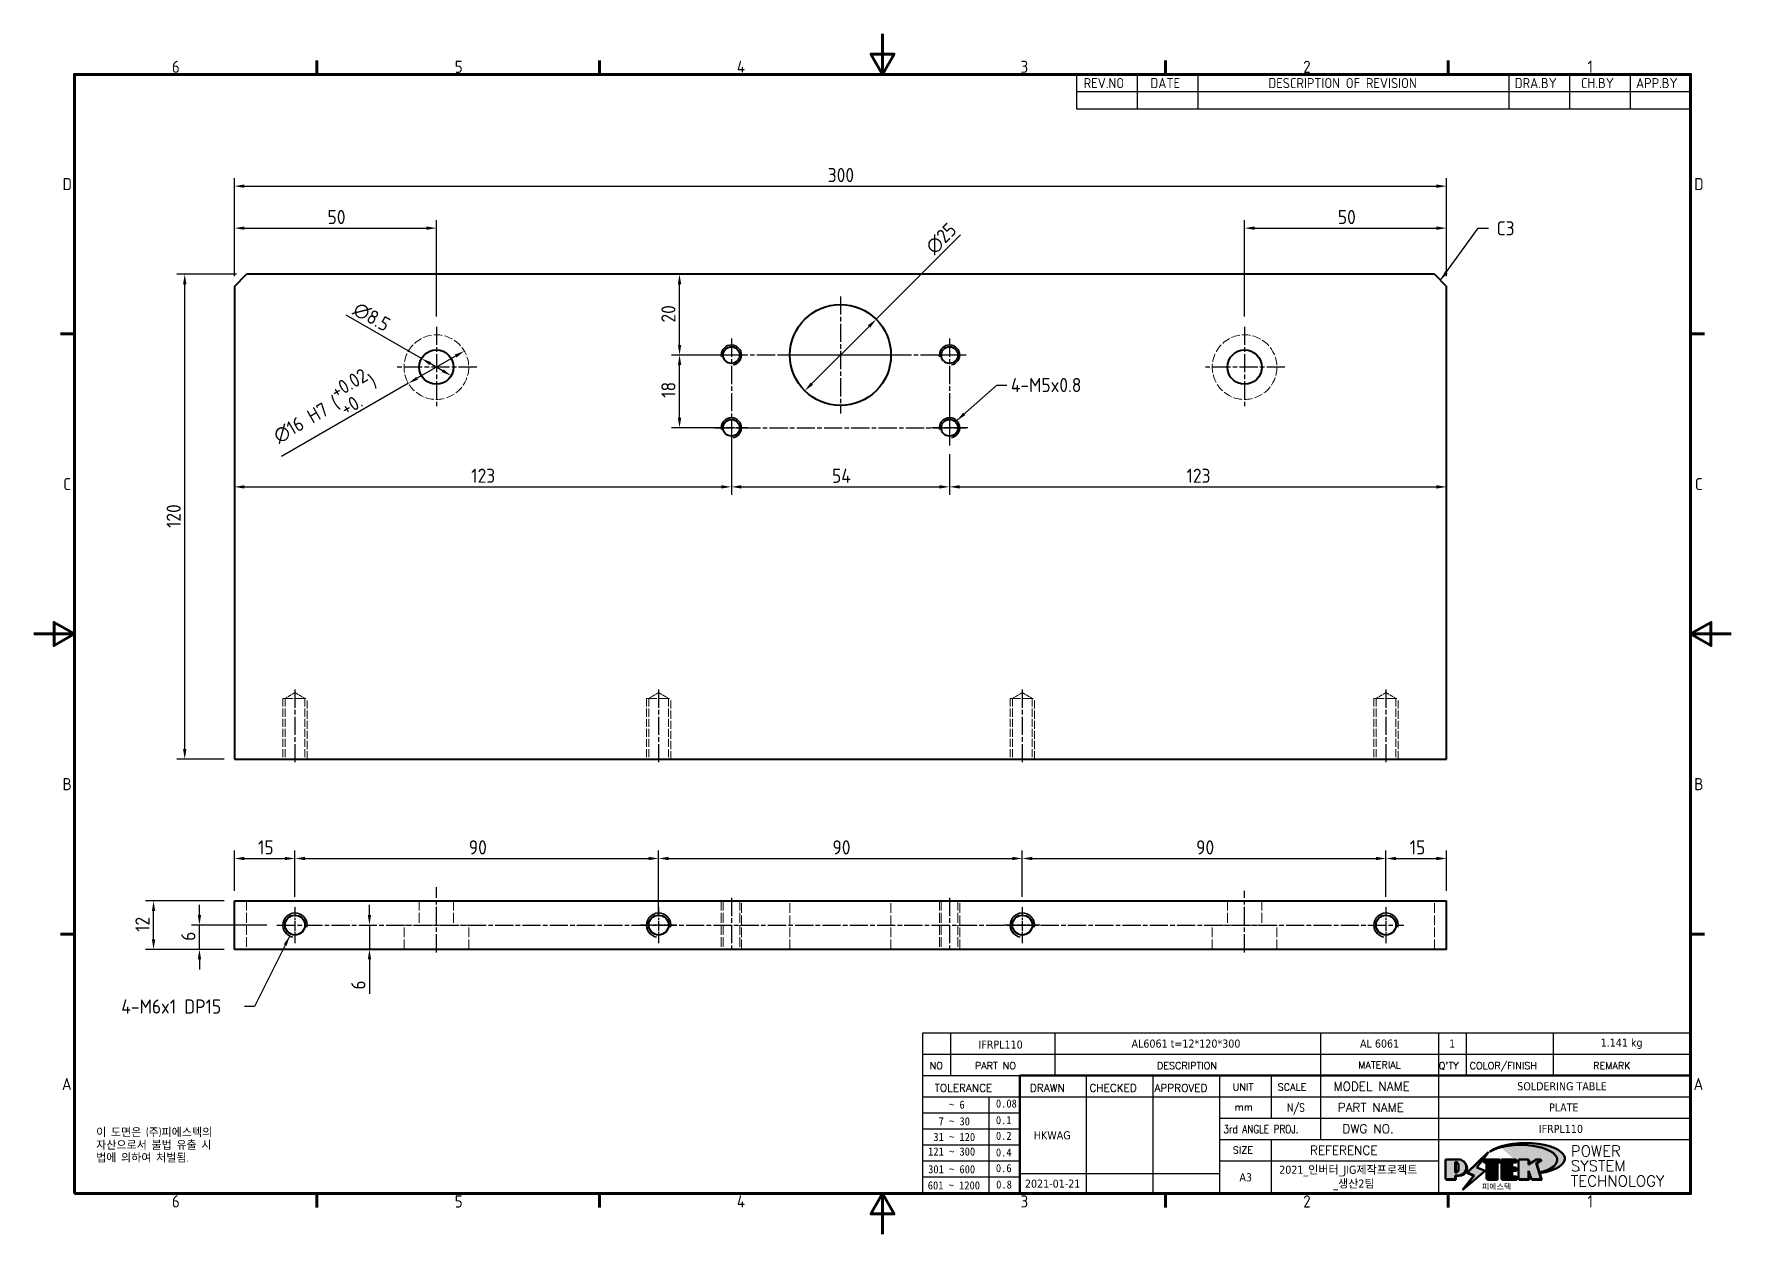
# Model space of a CAD drawing. Header units: millimetres. Extents: x 0 to 420, y 0 to 297.
import ezdxf
from ezdxf.enums import TextEntityAlignment as Align

# ---------------------------------------------------------------- set-up
doc = ezdxf.new("R2010")
doc.units = ezdxf.units.MM
doc.linetypes.add('CHAIN', pattern=[0.35429999999999995, 0.2362, -0.0295, 0.0591, -0.0295])
doc.linetypes.add('DASHED', pattern=[0.2067, 0.1654, -0.0413])
doc.layers.get('0').update_dxf_attribs({"color": 3, "lineweight": 25})
for name, color, linetype, lineweight in [('가려진 것(ISO)', 2, 'DASHED', 18), ('가시적인 것(ISO)', 3, 'Continuous', 40), ('가시적인 좁은 것(ISO)', 3, 'Continuous', 35), ('경계(ISO)', 7, 'Continuous', 70), ('기호(ISO)', 5, 'Continuous', 25), ('제목(ISO)', 7, 'Continuous', 50), ('중심 표식(ISO)', 1, 'Continuous', 25), ('중심선(ISO)', 1, 'Continuous', 25), ('치수(ISO)', 7, 'Continuous', 25), ('해치(ISO)', 7, 'Continuous', 18)]:
    doc.layers.add(name, color=color, linetype=linetype, lineweight=lineweight)
doc.styles.add('HAN_291', font='')
doc.styles.add('HAN_370', font='', dxfattribs={"width": 2})
doc.styles.add('ISO Proportiona M2B', font='isocp.shx')
doc.styles.add('RC_284', font='ROMANC.shx')
doc.styles.add('RC_287', font='ROMANC.shx')
doc.styles.add('RC_292', font='ROMANC.shx')
doc.styles.add('ROMANT_294', font='romant.shx')
doc.styles.add('문자 텍스트_M2B', font='isocp.shx')
doc.styles.add('문자 텍스트_PSTEK_POSCO', font='isocp.shx')
doc.styles.add('치수 텍스트_PSTEK_POSCO', font='isocp.shx')
doc.styles.add('텍스트 스타일198', font='tahoma.ttf')
doc.styles.add('텍스트 스타일333', font='ROMANC.shx', dxfattribs={"width": 0.800000011920929})
doc.styles.get('HAN_291').set_extended_font_data('GulimChe')
doc.styles.get('HAN_370').set_extended_font_data('GulimChe')
doc.dimstyles.new('치수_PSTEK_POSCO', dxfattribs={"dimtxt": 3.5, "dimasz": 2.5, "dimexe": 2, "dimexo": 2.5, "dimgap": 1, "dimtad": 1, "dimrnd": 1e-08, "dimdsep": 46, "dimtxsty": '치수 텍스트_PSTEK_POSCO', "dimcen": 0.09, "dimdle": 10, "dimclrd": 7, "dimclre": 7, "dimclrt": 2, "dimadec": 1, "dimazin": 2, "dimtfac": 1, "dimtmove": 0, "dimatfit": 3, "dimfxl": 0, "dimtolj": 1, "dimlwd": -1, "dimlwe": -1, "dimarcsym": 0})
doc.dimstyles.new('치수_PSTEK_POSCO$7', dxfattribs={"dimtxt": 3.5, "dimasz": 2.5, "dimexe": 2, "dimexo": 2.5, "dimgap": 1, "dimtad": 1, "dimrnd": 1e-08, "dimdsep": 46, "dimtxsty": '치수 텍스트_PSTEK_POSCO', "dimcen": 0.09, "dimdle": 10, "dimclrd": 7, "dimclre": 7, "dimclrt": 2, "dimadec": 1, "dimazin": 2, "dimtfac": 1, "dimtmove": 0, "dimatfit": 3, "dimfxl": 0, "dimtolj": 1, "dimlwd": -1, "dimlwe": -1, "dimarcsym": 0})

msp = doc.modelspace()

# ---------------------------------------------------------------- texts
at = {"layer": '기호(ISO)', "color": 2, "insert": (361.9513678528623, 248.9008286441045), "char_height": 3.499999940395355, "attachment_point": 4, "style": '치수 텍스트_PSTEK_POSCO'}
msp.add_mtext('{C3}', dxfattribs=at)
at = {"layer": '기호(ISO)', "color": 2, "char_height": 3.499999940395355, "attachment_point": 4, "line_spacing_factor": 0.612500011920929, "style": '치수 텍스트_PSTEK_POSCO'}
for s, insert, width in [('{4-M5x0.8}', (241.7710675139807, 210.1204046560142), 21.61026861667633), ('{4-M6x1 DP15}', (21.62328167872863, 56.30772308467804), 29.46816370487213)]:
    msp.add_mtext(s, dxfattribs=dict(at, insert=insert, width=width))
at = {"layer": '기호(ISO)', "color": 7, "insert": (15.39462540488438, 26.22827243992431), "char_height": 2.000000029802322, "width": 51.24013826054251, "attachment_point": 1, "line_spacing_factor": 0.9442214369773865, "style": '문자 텍스트_PSTEK_POSCO'}
msp.add_mtext('{이 도면은 (주)피에스텍의\\P자산으로서 불법 유출 시 \\P법에 의하여 처벌됨.}', dxfattribs=at)

# ---------------------------------------------------------------- blocks, each defined once
blk = doc.blocks.new('경계 Default Border')
at = {"layer": '경계(ISO)'}
for p, q in [((70, 287.0000076293945), (70, 290.4000091552734)), ((140, 287.0000076293945), (140, 290.4000091552734)), ((280, 287.0000076293945), (280, 290.4000091552734)), ((350, 287.0000076293945), (350, 290.4000091552734)), ((10, 222.7499961853027), (6.599999666213989, 222.7499961853027)), ((410, 222.7499961853027), (413.4000015258789, 222.7499961853027)), ((10, 74.25000190734863), (6.599999666213989, 74.25000190734863)), ((410, 74.25000190734863), (413.4000015258789, 74.25000190734863)), ((70, 10), (70, 6.599999666213989)), ((140, 10), (140, 6.599999666213989)), ((280, 10), (280, 6.599999666213989)), ((350, 10), (350, 6.599999666213989))]:
    blk.add_line(p, q, dxfattribs=at)
at = {"layer": '경계(ISO)', "flags": 128}
for points in [[(210, 297.0000076293945), (210, 287.0000076293945), (207.1132469177246, 292.0000076293945), (212.8867530822754, 292.0000076293945), (210, 287.0000076293945)], [(10, 10), (10, 287.0000076293945), (410, 287.0000076293945), (410, 10), (10, 10)], [(0, 148.5000038146973), (10, 148.5000038146973), (5, 151.3867473602295), (5, 145.6132507324219), (10, 148.5000038146973)], [(420, 148.5000038146973), (410, 148.5000038146973), (415, 151.3867473602295), (415, 145.6132507324219), (410, 148.5000038146973)], [(210, 0), (210, 10), (207.1132469177246, 5), (212.8867530822754, 5), (210, 10)]]:
    blk.add_lwpolyline(points, dxfattribs=at)
at = {"layer": '경계(ISO)', "color": 2, "char_height": 3.00000011920929, "attachment_point": 7, "style": '문자 텍스트_M2B'}
for s, insert in [('6', (34.14453946055966, 287.3713945155963)), ('5', (104.1445394605597, 287.3713945155963)), ('4', (173.9734701308116, 287.4)), ('3', (244.1685395229535, 287.3713945155963)), ('2', (314.127739416884, 287.3713945155963)), ('1', (384.4860661041481, 287.4)), ('D', (7.078270083685684, 258.3463944559917)), ('D', (410.878270202895, 258.3463944559917)), ('C', (7.244539400955009, 184.0963944559917)), ('C', (411.0445395201643, 184.0963944559917)), ('B', (7.078270083685684, 109.8463944559917)), ('B', (410.878270202895, 109.8463944559917)), ('A', (6.914400698149937, 35.61784856929444)), ('A', (410.7144008173592, 35.61784856929444)), ('6', (34.14453946055966, 6.57139439638704)), ('5', (104.1445394605597, 6.57139439638704)), ('4', (173.9734701308116, 6.59999988079071)), ('3', (244.1685395229535, 6.57139439638704)), ('2', (314.127739416884, 6.57139439638704)), ('1', (384.4860661041481, 6.59999988079071))]:
    blk.add_mtext(s, dxfattribs=dict(at, insert=insert))
blk = doc.blocks.new('제목 블록 PSTEK')
for color, points in [(252, [(317.2195697678507, 17.0593801673321), (322.0326348870767, 21.62682475217465), (322.2781991042243, 21.94392121864296), (317.0471853425802, 16.97985676345368), (318.7512090904202, 16.1899260703855), (316.0018030350395, 12.71868385740789), (316.3356552234328, 13.00206718743325), (318.9235935156908, 16.2694494742633)]), (5, [(321.6183518841322, 17.4193704504104), (319.5281351041078, 18.24969419629727), (322.4505835294948, 22.02344462252142), (317.2195697678507, 17.0593801673321), (318.9235935156908, 16.2694494742633), (316.1741874603099, 12.79820726128571)]), (1, [(324.4839107253602, 19.60711530335299), (325.2419748254881, 19.60711530335299), (325.2419748254881, 20.25857663940324), (321.2266040451076, 20.25857663940324), (321.2266040451076, 19.60711530335299), (321.9846681452406, 19.60711530335299), (321.9846681452406, 15.3430047401139), (324.4839107253602, 15.3430047401139)]), (252, [(321.9846681452406, 19.60711530335299), (321.4042753185749, 19.60711530335299), (321.4042753185749, 19.45905590879572), (321.9846681452406, 19.45905590879572)]), (252, [(324.6615819988275, 19.45905590879572), (325.4196460989604, 19.45905590879572), (325.4196460989604, 20.11051724484596), (325.2419748254881, 20.11051724484596), (325.2419748254881, 19.60711530335299), (324.4839107253602, 19.60711530335299), (324.4839107253602, 15.3430047401139), (322.1623394187076, 15.3430047401139), (322.1623394187076, 15.19494534555726), (324.6615819988275, 15.19494534555726)]), (1, [(329.2277337269622, 20.25857663940324), (325.65654113025, 20.25857663940324), (325.65654113025, 15.3430047401139), (329.3580259941756, 15.3430047401139), (329.3580259941756, 15.9944660761648), (328.1137701654877, 15.9944660761648), (328.1137701654877, 17.56360607323003), (329.2277337269622, 17.56360607323003), (329.2277337269622, 18.25543873810179), (328.1137701654877, 18.25543873810179), (328.1137701654877, 19.60711530335299), (329.2277337269622, 19.60711530335299)]), (252, [(328.2914414389548, 19.45905590879572), (329.4054050004294, 19.45905590879572), (329.4054050004294, 20.11051724484596), (329.2277337269622, 20.11051724484596), (329.2277337269622, 19.60711530335299), (328.1137701654877, 19.60711530335299), (328.1137701654877, 18.25543873810179), (328.2914414389548, 18.25543873810179)]), (252, [(328.2914414389548, 17.41554667867274), (329.4054050004294, 17.41554667867274), (329.4054050004294, 18.10737934354514), (329.2277337269622, 18.10737934354514), (329.2277337269622, 17.56360607323003), (328.1137701654877, 17.56360607323003), (328.1137701654877, 15.9944660761648), (328.2914414389548, 15.9944660761648)]), (1, [(332.3312149849806, 20.25857663940324), (329.8592894925411, 20.25857663940324), (329.8592894925411, 15.3430047401139), (332.3312149849806, 15.3430047401139), (332.3312149849806, 17.4318630164523), (333.0701931098801, 15.3430047401139), (335.4855464857051, 15.3430047401139), (334.2514536401189, 19.30614745124769), (335.4379594596742, 20.25857663940324), (334.3071782107978, 20.25857663940324), (332.3312149849806, 18.99741471888304)]), (252, [(332.5088862584528, 16.92964231796647), (332.3312149849806, 17.43186301645164), (332.3312149849806, 15.3430047401139), (330.0369607660135, 15.3430047401139), (330.0369607660135, 15.19494534555726), (332.5088862584528, 15.19494534555726)]), (252, [(332.5088862584528, 20.1105172448466), (332.3312149849806, 20.1105172448466), (332.3312149849806, 18.99741471888368), (332.5088862584528, 19.11081371413894)]), (252, [(335.6156307331414, 20.11051724484596), (335.2535118015555, 20.11051724484596), (334.2514536401189, 19.30614745124769), (335.4855464857051, 15.3430047401139), (333.1954852176545, 15.3430047401139), (333.2478643833523, 15.19494534555726), (335.6632177591723, 15.19494534555726), (334.4291249135862, 19.15808805669106)]), (252, [(329.5356972676428, 15.8464066816075), (329.3580259941756, 15.8464066816075), (329.3580259941756, 15.3430047401139), (325.8342124037171, 15.3430047401139), (325.8342124037171, 15.19494534555726), (329.5356972676428, 15.19494534555726)])]:
    blk.add_hatch(color=color).paths.add_polyline_path(points)
h = blk.add_hatch(color=1)
edge = h.paths.add_edge_path(flags=0)
edge.add_line((314.2242174273352, 19.60711530335299), (314.2242174273352, 17.00126995915134))
edge.add_line((314.2242174273352, 17.00126995915134), (314.3485873187598, 17.00126995915134))
edge.add_arc((314.3485873187598, 17.6527312952023), 0.6514613360509371, 270, 360)
edge.add_line((315.0000486548106, 17.6527312952023), (315.0000486548106, 18.95565396730211))
edge.add_arc((314.3485873187598, 18.95565396730212), 0.6514613360508712, 0, 90)
edge.add_line((314.3485873187598, 19.60711530335299), (314.2242174273352, 19.60711530335299))
edge = h.paths.add_edge_path()
edge.add_arc((314.9847713324306, 18.28938669179658), 1.969189947606664, 269.9999999999959, 450)
edge.add_line((314.9847713324306, 20.25857663940318), (311.7664314776902, 20.25857663940324))
edge.add_line((311.7664314776902, 20.25857663940324), (311.7664314776902, 15.3430047401139))
edge.add_line((311.7664314776902, 15.3430047401139), (314.2242174273352, 15.3430047401139))
edge.add_line((314.2242174273352, 15.3430047401139), (314.2242174273352, 16.32019674418991))
edge.add_line((314.2242174273352, 16.32019674418991), (314.9847713324307, 16.32019674418991))
h = blk.add_hatch(color=252)
edge = h.paths.add_edge_path()
edge.add_arc((314.9847713324309, 18.28938669179657), 1.969189947606666, 270, 406.8278729790604)
edge.add_arc((315.1624426058984, 18.1413272972396), 1.969189947606962, -90, 53.560984836317004, ccw=False)
edge.add_line((315.1624426058984, 16.17213734963263), (314.4018887008024, 16.17213734963263))
edge.add_line((314.4018887008024, 16.17213734963263), (314.4018887008024, 15.19494534555726))
edge.add_line((314.4018887008024, 15.19494534555726), (311.9441027511573, 15.19494534555726))
edge.add_line((311.9441027511573, 15.19494534555726), (311.9441027511573, 15.3430047401139))
edge.add_line((311.9441027511573, 15.3430047401139), (314.2242174273352, 15.3430047401139))
edge.add_line((314.2242174273352, 15.3430047401139), (314.2242174273352, 16.32019674418991))
edge.add_line((314.2242174273352, 16.32019674418991), (314.9847713324309, 16.32019674418991))
h = blk.add_hatch(color=252)
edge = h.paths.add_edge_path()
edge.add_line((314.4018887008024, 19.45905590879572), (314.5262585922315, 19.45905590879572))
edge.add_arc((314.5262585922314, 18.80759457274939), 0.6514613360463194, 60.4189348879147, 90.00000000000318, ccw=False)
edge.add_arc((314.3485873187602, 18.95565396730057), 0.6514613360524251, 39.96992292766206, 90.00000000009999)
edge.add_line((314.3485873187591, 19.60711530335307), (314.2242174273352, 19.60711530335298))
edge.add_line((314.2242174273352, 19.60711530335299), (314.2242174273352, 17.00126995915134))
edge.add_line((314.2242174273352, 17.00126995915134), (314.3485873187591, 17.00126995915134))
edge.add_arc((314.3485873187568, 17.652731295233), 0.6514613360816299, 270.0000000002, 274.6930825552478)
edge.add_line((314.4018887008024, 17.0034541317032), (314.4018887008024, 19.45905590879572))
at = {"layer": '해치(ISO)', "true_color": 0x27d1fc}
h = blk.add_hatch(color=140, dxfattribs=at)
edge = h.paths.add_edge_path()
edge.add_ellipse((330.3660919371412, 20.15576403068321), major_axis=(9.100907360794343, 0), ratio=0.4069904968023172, start_angle=301.3098473703837, end_angle=507.7436900681698)
edge.add_ellipse((331.5340919371412, 20.4634168429492), major_axis=(-9.82350664112931, 0), ratio=0.3942600559756514, start_angle=111.51207141178469, end_angle=334.47025347086895, ccw=False)
edge.add_line((335.1363447531188, 16.8601935978785), (335.0955236905705, 16.99119398620872))
at = {"color": 180}
for p, q in [((182.475792979055, 11.79100474011392), (182.4757929790549, 51.56524660363496)), ((182.4757929790549, 51.56524660363496), (372.4757929537551, 51.56524660363496)), ((189.2651435055721, 51.56524660363496), (189.2651435055722, 41.00524660363494)), ((215.2152739891528, 41.00524660363494), (215.2152739891528, 51.56524660363496)), ((280.8758854511282, 51.56524660363496), (280.8758854511282, 41.00524660363494)), ((310.0881549537552, 51.56524660363496), (310.0881549537553, 41.00524660363494)), ((316.9044520275131, 51.56524660363496), (316.9044520275127, 41.00524660363494)), ((338.4566026226726, 51.56524660363496), (338.4566026226727, 41.00524660363494)), ((372.4757929537551, 51.56524660363496), (372.4757929537551, 11.79100474011389)), ((182.475792979055, 46.2852466036349), (372.4757929537551, 46.28524660363492)), ((182.475792979055, 41.00524660363493), (206.451475290024, 41.00524660363493)), ((222.9401812389276, 11.79100474011392), (222.9401812389276, 41.00524660363494)), ((239.4288871878316, 11.79100474011392), (239.4288871878316, 41.00524660363494)), ((255.9175931367356, 11.79100474011392), (255.9175931367356, 41.00524660363494)), ((268.6918866058747, 41.00524660363494), (268.6918866058747, 30.44524660363498)), ((280.8758854511282, 41.00524660363494), (280.8758854511282, 25.16524660363502)), ((310.088154953755, 41.00524660363494), (310.088154953755, 11.79100474011392)), ((182.475792979055, 35.72524660363497), (206.451475290024, 35.72524660363497)), ((198.8621818849491, 12.02524660363491), (198.8621818849491, 35.72524660363497)), ((206.451475290024, 35.72524660363497), (372.4757929537551, 35.72524660363497)), ((182.475792979055, 31.77524660363492), (206.451475290024, 31.77524660363492)), ((255.917593136736, 30.44524660363498), (372.4757929537552, 30.44524660363501)), ((182.475792979055, 27.82524660363487), (206.451475290024, 27.82524660363487)), ((182.475792979055, 23.87524660363505), (206.451475290024, 23.87524660363505)), ((255.9175931367359, 25.16524660363502), (372.4757929537552, 25.165246603635)), ((268.6918866058744, 25.16524660363502), (268.6918866058744, 11.79100474011392)), ((182.475792979055, 19.92524660363478), (206.451475290024, 19.92524660363478)), ((255.9175931367359, 19.88524660363481), (310.0881549537553, 19.88524660363481)), ((182.475792979055, 15.97524660363496), (206.451475290024, 15.97524660363496)), ((206.451475290024, 16.74100474011396), (255.9175931367359, 16.74100474011396)), ((182.475792979055, 11.79100474011392), (372.4757929537551, 11.79100474011389))]:
    blk.add_line(p, q, dxfattribs=at)
at = {"color": 7, "lineweight": 50}
for p, q in [((206.4514752900237, 11.79100474011392), (206.4514752900237, 41.00524660363494)), ((206.451475290024, 41.00524660363494), (372.4757929537551, 41.00524660363496))]:
    blk.add_line(p, q, dxfattribs=at)
at = {"color": 7}
for p, q in [((322.2781991042243, 21.94392121864296), (317.0471853425802, 16.97985676345368)), ((322.4505835294948, 22.02344462252142), (317.2195697678507, 17.0593801673321)), ((317.2195697678507, 17.0593801673321), (322.0326348870767, 21.62682475217465)), ((319.5281351041078, 18.24969419629727), (322.4505835294948, 22.02344462252142)), ((322.0326348870767, 21.62682475217465), (322.2781991042243, 21.94392121864296)), ((311.7664314776902, 20.25900474011391), (311.7664314776902, 15.34300474011391)), ((314.9847713324309, 20.25857663940324), (311.7664314776902, 20.25857663940324)), ((314.9847713324309, 20.25857663940324), (311.7664314776902, 20.25857663940324)), ((311.7664314776902, 20.25857663940324), (311.7664314776902, 15.3430047401139)), ((314.2242174273352, 17.00126995915134), (314.2242174273352, 19.60711530335299)), ((314.2242174273352, 19.60711530335299), (314.3485873187591, 19.60711530335299)), ((314.3485873187591, 19.60711530335299), (314.2242174273352, 19.60711530335299)), ((314.2242174273352, 19.60711530335299), (314.2242174273352, 17.00126995915134)), ((314.2242174273352, 17.00126995915134), (314.2242174273352, 19.60711530335299)), ((314.2242174273352, 19.60711530335299), (314.3485873187591, 19.60711530335299)), ((314.3485873187591, 17.00126995915134), (314.2242174273352, 17.00126995915134)), ((314.2242174273352, 17.00126995915134), (314.3485873187591, 17.00126995915134)), ((314.3485873187591, 17.00126995915134), (314.2242174273352, 17.00126995915134)), ((314.4018887008024, 19.45905590879572), (314.5262585922314, 19.45905590879572)), ((314.4018887008024, 17.0034541317032), (314.4018887008024, 19.45905590879572)), ((315.0000486548106, 18.95565396730275), (315.0000486548106, 17.65273129520161)), ((315.0000486548106, 18.95565396730275), (315.0000486548106, 17.65273129520161)), ((316.1741874603099, 12.79820726128571), (321.6183518841322, 17.4193704504104)), ((317.0471853425802, 16.97985676345368), (318.7512090904202, 16.1899260703855)), ((318.9235935156908, 16.2694494742633), (317.2195697678507, 17.0593801673321)), ((317.2195697678507, 17.0593801673321), (318.9235935156908, 16.2694494742633)), ((321.6183518841322, 17.4193704504104), (319.5281351041078, 18.24969419629727)), ((325.2419748254881, 20.25857663940324), (321.2266040451076, 20.25857663940324)), ((321.2266040451076, 20.25857663940324), (321.2266040451076, 19.60711530335299)), ((325.2419748254881, 20.25857663940324), (321.2266040451076, 20.25857663940324)), ((321.2266040451076, 20.25857663940324), (321.2266040451076, 19.60711530335299)), ((321.2266040451076, 19.60711530335299), (321.9846681452406, 19.60711530335299)), ((321.2266040451076, 19.60711530335299), (321.9846681452406, 19.60711530335299)), ((321.4042753185749, 19.60711530335299), (321.4042753185749, 19.45905590879572)), ((321.9846681452406, 19.60711530335299), (321.4042753185749, 19.60711530335299)), ((321.4042753185749, 19.45905590879572), (321.9846681452406, 19.45905590879572)), ((321.9846681452406, 19.60711530335299), (321.9846681452406, 15.3430047401139)), ((321.9846681452406, 19.45905590879572), (321.9846681452406, 19.60711530335299)), ((321.9846681452406, 19.60711530335299), (321.9846681452406, 15.3430047401139)), ((324.4839107253602, 19.60711530335299), (325.2419748254881, 19.60711530335299)), ((324.4839107253602, 15.3430047401139), (324.4839107253602, 19.60711530335299)), ((325.2419748254881, 19.60711530335299), (324.4839107253602, 19.60711530335299)), ((324.4839107253602, 19.60711530335299), (324.4839107253602, 15.3430047401139)), ((324.4839107253602, 19.60711530335299), (325.2419748254881, 19.60711530335299)), ((324.4839107253602, 15.3430047401139), (324.4839107253602, 19.60711530335299)), ((324.6615819988275, 19.45905590879572), (325.4196460989604, 19.45905590879572)), ((324.6615819988275, 15.19494534555726), (324.6615819988275, 19.45905590879572)), ((325.2419748254881, 19.60711530335299), (325.2419748254881, 20.25857663940324)), ((325.2419748254881, 19.60711530335299), (325.2419748254881, 20.25857663940324)), ((325.4196460989604, 20.11051724484596), (325.2419748254881, 20.11051724484596)), ((325.2419748254881, 20.11051724484596), (325.2419748254881, 19.60711530335299)), ((325.4196460989604, 19.45905590879572), (325.4196460989604, 20.11051724484596)), ((329.2277337269622, 20.25857663940324), (325.65654113025, 20.25857663940324)), ((325.65654113025, 20.25857663940324), (325.65654113025, 15.3430047401139)), ((325.65654113025, 20.25857663940324), (325.65654113025, 15.3430047401139)), ((329.2277337269622, 20.25857663940324), (325.65654113025, 20.25857663940324)), ((328.1137701654877, 18.25543873810179), (328.1137701654877, 19.60711530335299)), ((328.1137701654877, 19.60711530335299), (329.2277337269622, 19.60711530335299)), ((329.2277337269622, 19.60711530335299), (328.1137701654877, 19.60711530335299)), ((328.1137701654877, 19.60711530335299), (328.1137701654877, 18.25543873810179)), ((328.1137701654877, 18.25543873810179), (328.1137701654877, 19.60711530335299)), ((328.1137701654877, 19.60711530335299), (329.2277337269622, 19.60711530335299)), ((329.2277337269622, 18.25543873810179), (328.1137701654877, 18.25543873810179)), ((328.1137701654877, 18.25543873810179), (328.2914414389548, 18.25543873810179)), ((329.2277337269622, 18.25543873810179), (328.1137701654877, 18.25543873810179)), ((328.1137701654877, 17.56360607323003), (329.2277337269622, 17.56360607323003)), ((328.1137701654877, 15.9944660761648), (328.1137701654877, 17.56360607323003)), ((329.2277337269622, 17.56360607323003), (328.1137701654877, 17.56360607323003)), ((328.1137701654877, 17.56360607323003), (328.1137701654877, 15.9944660761648)), ((328.1137701654877, 17.56360607323003), (329.2277337269622, 17.56360607323003)), ((328.1137701654877, 15.9944660761648), (328.1137701654877, 17.56360607323003)), ((328.2914414389548, 18.25543873810179), (328.2914414389548, 19.45905590879572)), ((328.2914414389548, 19.45905590879572), (329.4054050004294, 19.45905590879572)), ((328.2914414389548, 15.9944660761648), (328.2914414389548, 17.41554667867274)), ((328.2914414389548, 17.41554667867274), (329.4054050004294, 17.41554667867274)), ((329.2277337269622, 19.60711530335299), (329.2277337269622, 20.25857663940324)), ((329.2277337269622, 19.60711530335299), (329.2277337269622, 20.25857663940324)), ((329.4054050004294, 20.11051724484596), (329.2277337269622, 20.11051724484596)), ((329.2277337269622, 20.11051724484596), (329.2277337269622, 19.60711530335299)), ((329.2277337269622, 17.56360607323003), (329.2277337269622, 18.25543873810179)), ((329.2277337269622, 17.56360607323003), (329.2277337269622, 18.25543873810179)), ((329.4054050004294, 18.10737934354514), (329.2277337269622, 18.10737934354514)), ((329.2277337269622, 18.10737934354514), (329.2277337269622, 17.56360607323003)), ((329.4054050004294, 19.45905590879572), (329.4054050004294, 20.11051724484596)), ((329.4054050004294, 17.41554667867274), (329.4054050004294, 18.10737934354514)), ((332.3312149849806, 20.25857663940324), (329.8592894925411, 20.25857663940324)), ((329.8592894925411, 20.25857663940324), (329.8592894925411, 15.3430047401139)), ((329.8592894925411, 20.25857663940324), (329.8592894925411, 15.3430047401139)), ((332.3312149849806, 20.25857663940324), (329.8592894925411, 20.25857663940324)), ((334.3071782107978, 20.25857663940324), (332.3312149849806, 18.99741471888304)), ((332.3312149849806, 18.99741471888304), (332.3312149849806, 20.25857663940324)), ((334.3071782107978, 20.25857663940324), (332.3312149849806, 18.99741471888304)), ((332.3312149849806, 18.99741471888304), (332.3312149849806, 20.25857663940324)), ((332.5088862584528, 20.1105172448466), (332.3312149849806, 20.1105172448466)), ((332.3312149849806, 20.1105172448466), (332.3312149849806, 18.99741471888368)), ((332.3312149849806, 18.99741471888368), (332.5088862584528, 19.11081371413894)), ((332.3312149849806, 17.4318630164523), (333.0701931098801, 15.3430047401139)), ((332.3312149849806, 15.3430047401139), (332.3312149849806, 17.4318630164523)), ((332.5088862584528, 16.92964231796647), (332.3312149849806, 17.43186301645164)), ((332.3312149849806, 17.43186301645164), (332.3312149849806, 15.3430047401139)), ((332.3312149849806, 17.4318630164523), (333.0701931098801, 15.3430047401139)), ((332.3312149849806, 15.3430047401139), (332.3312149849806, 17.4318630164523)), ((332.5088862584528, 19.11081371413894), (332.5088862584528, 20.1105172448466)), ((332.5088862584528, 15.19494534555726), (332.5088862584528, 16.92964231796647)), ((334.2514536401189, 19.30614745124769), (335.4379594596742, 20.25857663940324)), ((334.2514536401189, 19.30614745124769), (335.4379594596742, 20.25857663940324)), ((335.2535118015555, 20.11051724484596), (334.2514536401189, 19.30614745124769)), ((335.4855464857051, 15.3430047401139), (334.2514536401189, 19.30614745124769)), ((334.2514536401189, 19.30614745124769), (335.4855464857051, 15.3430047401139)), ((335.4855464857051, 15.3430047401139), (334.2514536401189, 19.30614745124769)), ((335.4379594596742, 20.25857663940324), (334.3071782107978, 20.25857663940324)), ((335.4379594596742, 20.25857663940324), (334.3071782107978, 20.25857663940324)), ((334.4291249135862, 19.15808805669104), (335.6156307331414, 20.11051724484596)), ((335.6632177591723, 15.19494534555726), (334.4291249135862, 19.15808805669104)), ((335.6156307331414, 20.11051724484596), (335.2535118015555, 20.11051724484596)), ((345.0447381189468, 17.50375595811051), (344.9867755289346, 17.689895936919)), ((311.7664314776902, 15.3430047401139), (314.2242174273352, 15.3430047401139)), ((311.7664314776902, 15.3430047401139), (314.2242174273352, 15.3430047401139)), ((314.2242174273352, 15.3430047401139), (311.9441027511573, 15.3430047401139)), ((311.9441027511573, 15.3430047401139), (311.9441027511573, 15.19494534555726)), ((311.9441027511573, 15.19494534555726), (314.4018887008024, 15.19494534555726)), ((314.2242174273352, 16.32019674418991), (314.9847713324309, 16.32019674418991)), ((314.2242174273352, 15.3430047401139), (314.2242174273352, 16.32019674418991)), ((314.9847713324309, 16.32019674418991), (314.2242174273352, 16.32019674418991)), ((314.2242174273352, 16.32019674418991), (314.2242174273352, 15.3430047401139)), ((314.2242174273352, 16.32019674418991), (314.9847713324309, 16.32019674418991)), ((314.2242174273352, 15.3430047401139), (314.2242174273352, 16.32019674418991)), ((314.4018887008024, 16.17213734963263), (315.162442605898, 16.17213734963263)), ((314.4018887008024, 15.19494534555726), (314.4018887008024, 16.17213734963263)), ((318.7512090904202, 16.1899260703855), (316.0018030350395, 12.71868385740789)), ((316.0018030350395, 12.71868385740789), (316.3356552234328, 13.00206718743325)), ((318.9235935156908, 16.2694494742633), (316.1741874603099, 12.79820726128571)), ((316.3356552234328, 13.00206718743325), (318.9235935156908, 16.2694494742633)), ((321.9846681452406, 15.3430047401139), (324.4839107253602, 15.3430047401139)), ((321.9846681452406, 15.3430047401139), (324.4839107253602, 15.3430047401139)), ((324.4839107253602, 15.3430047401139), (322.1623394187076, 15.3430047401139)), ((322.1623394187076, 15.3430047401139), (322.1623394187076, 15.19494534555726)), ((322.1623394187076, 15.19494534555726), (324.6615819988275, 15.19494534555726)), ((325.65654113025, 15.3430047401139), (329.3580259941756, 15.3430047401139)), ((325.65654113025, 15.3430047401139), (329.3580259941756, 15.3430047401139)), ((329.3580259941756, 15.3430047401139), (325.8342124037171, 15.3430047401139)), ((325.8342124037171, 15.3430047401139), (325.8342124037171, 15.19494534555726)), ((325.8342124037171, 15.19494534555726), (329.5356972676428, 15.19494534555726)), ((329.3580259941756, 15.9944660761648), (328.1137701654877, 15.9944660761648)), ((328.1137701654877, 15.9944660761648), (328.2914414389548, 15.9944660761648)), ((329.3580259941756, 15.9944660761648), (328.1137701654877, 15.9944660761648)), ((329.3580259941756, 15.3430047401139), (329.3580259941756, 15.9944660761648)), ((329.3580259941756, 15.3430047401139), (329.3580259941756, 15.9944660761648)), ((329.5356972676428, 15.8464066816075), (329.3580259941756, 15.8464066816075)), ((329.3580259941756, 15.8464066816075), (329.3580259941756, 15.3430047401139)), ((329.5356972676428, 15.19494534555726), (329.5356972676428, 15.8464066816075)), ((329.8592894925411, 15.3430047401139), (332.3312149849806, 15.3430047401139)), ((329.8592894925411, 15.3430047401139), (332.3312149849806, 15.3430047401139)), ((332.3312149849806, 15.3430047401139), (330.0369607660135, 15.3430047401139)), ((330.0369607660135, 15.3430047401139), (330.0369607660135, 15.19494534555726)), ((330.0369607660135, 15.19494534555726), (332.5088862584528, 15.19494534555726)), ((333.0701931098801, 15.3430047401139), (335.4855464857051, 15.3430047401139)), ((333.0701931098801, 15.3430047401139), (335.4855464857051, 15.3430047401139)), ((335.4855464857051, 15.3430047401139), (333.1954852176545, 15.3430047401139)), ((333.1954852176545, 15.3430047401139), (333.2478643833523, 15.19494534555726)), ((333.2478643833523, 15.19494534555726), (335.6632177591723, 15.19494534555726))]:
    blk.add_line(p, q, dxfattribs=at)
at = {"color": 5}
for p, q in [((322.4505835294948, 22.02344462252142), (317.2195697678507, 17.0593801673321)), ((319.5281351041078, 18.24969419629727), (322.4505835294948, 22.02344462252142)), ((316.1741874603099, 12.79820726128571), (321.6183518841322, 17.4193704504104)), ((317.2195697678507, 17.0593801673321), (318.9235935156908, 16.2694494742633)), ((321.6183518841322, 17.4193704504104), (319.5281351041078, 18.24969419629727)), ((318.9235935156908, 16.2694494742633), (316.1741874603099, 12.79820726128571))]:
    blk.add_line(p, q, dxfattribs=at)
at = {"color": 1}
for p, q in [((314.9847713324309, 20.25857663940324), (311.7664314776902, 20.25857663940324)), ((311.7664314776902, 20.25857663940324), (311.7664314776902, 15.3430047401139)), ((314.2242174273352, 17.00126995915134), (314.2242174273352, 19.60711530335299)), ((314.2242174273352, 19.60711530335299), (314.3485873187591, 19.60711530335299)), ((314.3485873187591, 17.00126995915134), (314.2242174273352, 17.00126995915134)), ((315.0000486548106, 18.95565396730275), (315.0000486548106, 17.65273129520161)), ((325.2419748254881, 20.25857663940324), (321.2266040451076, 20.25857663940324)), ((321.2266040451076, 20.25857663940324), (321.2266040451076, 19.60711530335299)), ((321.2266040451076, 19.60711530335299), (321.9846681452406, 19.60711530335299)), ((321.9846681452406, 19.60711530335299), (321.9846681452406, 15.3430047401139)), ((324.4839107253602, 19.60711530335299), (325.2419748254881, 19.60711530335299)), ((324.4839107253602, 15.3430047401139), (324.4839107253602, 19.60711530335299)), ((325.2419748254881, 19.60711530335299), (325.2419748254881, 20.25857663940324)), ((329.2277337269622, 20.25857663940324), (325.65654113025, 20.25857663940324)), ((325.65654113025, 20.25857663940324), (325.65654113025, 15.3430047401139)), ((328.1137701654877, 18.25543873810179), (328.1137701654877, 19.60711530335299)), ((328.1137701654877, 19.60711530335299), (329.2277337269622, 19.60711530335299)), ((329.2277337269622, 18.25543873810179), (328.1137701654877, 18.25543873810179)), ((328.1137701654877, 17.56360607323003), (329.2277337269622, 17.56360607323003)), ((328.1137701654877, 15.9944660761648), (328.1137701654877, 17.56360607323003)), ((329.2277337269622, 19.60711530335299), (329.2277337269622, 20.25857663940324)), ((329.2277337269622, 17.56360607323003), (329.2277337269622, 18.25543873810179)), ((332.3312149849806, 20.25857663940324), (329.8592894925411, 20.25857663940324)), ((329.8592894925411, 20.25857663940324), (329.8592894925411, 15.3430047401139)), ((334.3071782107978, 20.25857663940324), (332.3312149849806, 18.99741471888304)), ((332.3312149849806, 18.99741471888304), (332.3312149849806, 20.25857663940324)), ((332.3312149849806, 17.4318630164523), (333.0701931098801, 15.3430047401139)), ((332.3312149849806, 15.3430047401139), (332.3312149849806, 17.4318630164523)), ((334.2514536401189, 19.30614745124769), (335.4379594596742, 20.25857663940324)), ((335.4855464857051, 15.3430047401139), (334.2514536401189, 19.30614745124769)), ((335.4379594596742, 20.25857663940324), (334.3071782107978, 20.25857663940324)), ((311.7664314776902, 15.3430047401139), (314.2242174273352, 15.3430047401139)), ((314.2242174273352, 16.32019674418991), (314.9847713324309, 16.32019674418991)), ((314.2242174273352, 15.3430047401139), (314.2242174273352, 16.32019674418991)), ((321.9846681452406, 15.3430047401139), (324.4839107253602, 15.3430047401139)), ((325.65654113025, 15.3430047401139), (329.3580259941756, 15.3430047401139)), ((329.3580259941756, 15.9944660761648), (328.1137701654877, 15.9944660761648)), ((329.3580259941756, 15.3430047401139), (329.3580259941756, 15.9944660761648)), ((329.8592894925411, 15.3430047401139), (332.3312149849806, 15.3430047401139)), ((333.0701931098801, 15.3430047401139), (335.4855464857051, 15.3430047401139))]:
    blk.add_line(p, q, dxfattribs=at)
at = {"color": 7}
for centre, radius, start, end in [((314.3485873187598, 18.95565396730211), 0.6514613360508712, 0, 90), ((314.3485873187602, 18.95565396730057), 0.6514613360524251, 39.96992292766117, 90), ((314.3485873187598, 18.95565396730212), 0.6514613360508712, 0, 90), ((314.3485873187597, 17.65273129520228), 0.6514613360509381, 270, 0), ((314.3485873187598, 17.6527312952023), 0.6514613360509381, 270, 0), ((314.3485873187568, 17.652731295233), 0.6514613360816299, 270, 274.6930825552478), ((314.5262585922314, 18.80759457274939), 0.6514613360463193, 60.41893488791137, 90), ((314.9847713324309, 18.28938669179658), 1.969189947606665, 270, 90), ((314.9847713324309, 18.28938669179658), 1.969189947606665, 270, 90), ((314.9847713324307, 18.2893866917965), 1.969189947606594, 270, 46.82787297909833), ((315.1624426058984, 18.1413272972396), 1.969189947606961, 270, 53.56098483636067)]:
    blk.add_arc(centre, radius, start, end, dxfattribs=at)
at = {"color": 1}
for centre, radius, start, end in [((314.3485873187598, 18.95565396730211), 0.6514613360508712, 0, 90), ((314.3485873187598, 17.6527312952023), 0.6514613360509381, 270, 0), ((314.9847713324309, 18.28938669179657), 1.969189947606665, 270, 90)]:
    blk.add_arc(centre, radius, start, end, dxfattribs=at)
at = {"layer": '제목(ISO)', "lineweight": 18}
blk.add_line((182.475792979055, 35.72500474011393), (182.475792979055, 11.79100474011392), dxfattribs=at)
at = {"layer": '제목(ISO)'}
for p, q in [((322.2781991042243, 21.94392121864296), (317.0471853425802, 16.97985676345368)), ((322.4505835294948, 22.02344462252142), (317.2195697678507, 17.0593801673321)), ((317.2195697678507, 17.0593801673321), (322.0326348870767, 21.62682475217465)), ((319.5281351041078, 18.24969419629727), (322.4505835294948, 22.02344462252142)), ((322.0326348870767, 21.62682475217465), (322.2781991042243, 21.94392121864296)), ((314.9847713324306, 20.25857663940324), (311.7664314776902, 20.25857663940324)), ((311.7664314776902, 20.25857663940324), (311.7664314776902, 15.3430047401139)), ((314.2242174273352, 17.00126995915134), (314.2242174273352, 19.60711530335299)), ((314.2242174273352, 19.60711530335299), (314.3485873187598, 19.60711530335299)), ((314.3485873187591, 19.60711530335299), (314.2242174273352, 19.60711530335299)), ((314.2242174273352, 19.60711530335299), (314.2242174273352, 17.00126995915134)), ((314.3485873187598, 17.00126995915134), (314.2242174273352, 17.00126995915134)), ((314.2242174273352, 17.00126995915134), (314.3485873187591, 17.00126995915134)), ((314.4018887008024, 19.45905590879572), (314.5262585922314, 19.45905590879572)), ((314.4018887008024, 17.0034541317032), (314.4018887008024, 19.45905590879572)), ((315.0000486548106, 18.95565396730211), (315.0000486548106, 17.6527312952023)), ((316.1741874603099, 12.79820726128571), (321.6183518841322, 17.4193704504104)), ((317.0471853425802, 16.97985676345368), (318.7512090904202, 16.1899260703855)), ((317.2195697678507, 17.0593801673321), (318.9235935156908, 16.2694494742633)), ((318.9235935156908, 16.2694494742633), (317.2195697678507, 17.0593801673321)), ((321.6183518841322, 17.4193704504104), (319.5281351041078, 18.24969419629727)), ((325.2419748254881, 20.25857663940324), (321.2266040451076, 20.25857663940324)), ((321.2266040451076, 20.25857663940324), (321.2266040451076, 19.60711530335299)), ((321.2266040451076, 19.60711530335299), (321.9846681452406, 19.60711530335299)), ((321.9846681452406, 19.60711530335299), (321.4042753185749, 19.60711530335299)), ((321.4042753185749, 19.60711530335299), (321.4042753185749, 19.45905590879572)), ((321.4042753185749, 19.45905590879572), (321.9846681452406, 19.45905590879572)), ((321.9846681452406, 19.60711530335299), (321.9846681452406, 15.3430047401139)), ((321.9846681452406, 19.45905590879572), (321.9846681452406, 19.60711530335299)), ((324.4839107253602, 19.60711530335299), (325.2419748254881, 19.60711530335299)), ((324.4839107253602, 15.3430047401139), (324.4839107253602, 19.60711530335299)), ((325.2419748254881, 19.60711530335299), (324.4839107253602, 19.60711530335299)), ((324.4839107253602, 19.60711530335299), (324.4839107253602, 15.3430047401139)), ((324.6615819988275, 19.45905590879572), (325.4196460989604, 19.45905590879572)), ((324.6615819988275, 15.19494534555726), (324.6615819988275, 19.45905590879572)), ((325.2419748254881, 19.60711530335299), (325.2419748254881, 20.25857663940324)), ((325.4196460989604, 20.11051724484596), (325.2419748254881, 20.11051724484596)), ((325.2419748254881, 20.11051724484596), (325.2419748254881, 19.60711530335299)), ((325.4196460989604, 19.45905590879572), (325.4196460989604, 20.11051724484596)), ((329.2277337269622, 20.25857663940324), (325.65654113025, 20.25857663940324)), ((325.65654113025, 20.25857663940324), (325.65654113025, 15.3430047401139)), ((328.1137701654877, 18.25543873810179), (328.1137701654877, 19.60711530335299)), ((328.1137701654877, 19.60711530335299), (329.2277337269622, 19.60711530335299)), ((329.2277337269622, 19.60711530335299), (328.1137701654877, 19.60711530335299)), ((328.1137701654877, 19.60711530335299), (328.1137701654877, 18.25543873810179)), ((329.2277337269622, 18.25543873810179), (328.1137701654877, 18.25543873810179)), ((328.1137701654877, 18.25543873810179), (328.2914414389548, 18.25543873810179)), ((328.1137701654877, 15.9944660761648), (328.1137701654877, 17.56360607323003)), ((328.1137701654877, 17.56360607323003), (329.2277337269622, 17.56360607323003)), ((329.2277337269622, 17.56360607323003), (328.1137701654877, 17.56360607323003)), ((328.1137701654877, 17.56360607323003), (328.1137701654877, 15.9944660761648)), ((328.2914414389548, 19.45905590879572), (329.4054050004294, 19.45905590879572)), ((328.2914414389548, 18.25543873810179), (328.2914414389548, 19.45905590879572)), ((328.2914414389548, 17.41554667867274), (329.4054050004294, 17.41554667867274)), ((328.2914414389548, 15.9944660761648), (328.2914414389548, 17.41554667867274)), ((329.2277337269622, 19.60711530335299), (329.2277337269622, 20.25857663940324)), ((329.4054050004294, 20.11051724484596), (329.2277337269622, 20.11051724484596)), ((329.2277337269622, 20.11051724484596), (329.2277337269622, 19.60711530335299)), ((329.2277337269622, 17.56360607323003), (329.2277337269622, 18.25543873810179)), ((329.4054050004294, 18.10737934354514), (329.2277337269622, 18.10737934354514)), ((329.2277337269622, 18.10737934354514), (329.2277337269622, 17.56360607323003)), ((329.4054050004294, 19.45905590879572), (329.4054050004294, 20.11051724484596)), ((329.4054050004294, 17.41554667867274), (329.4054050004294, 18.10737934354514)), ((332.3312149849806, 20.25857663940324), (329.8592894925411, 20.25857663940324)), ((329.8592894925411, 20.25857663940324), (329.8592894925411, 15.3430047401139)), ((334.3071782107978, 20.25857663940324), (332.3312149849806, 18.99741471888304)), ((332.3312149849806, 18.99741471888304), (332.3312149849806, 20.25857663940324)), ((332.5088862584528, 20.1105172448466), (332.3312149849806, 20.1105172448466)), ((332.3312149849806, 20.1105172448466), (332.3312149849806, 18.99741471888368)), ((332.3312149849806, 18.99741471888368), (332.5088862584528, 19.11081371413894)), ((332.3312149849806, 15.3430047401139), (332.3312149849806, 17.4318630164523)), ((332.3312149849806, 17.4318630164523), (333.0701931098801, 15.3430047401139)), ((332.5088862584528, 16.92964231796647), (332.3312149849806, 17.43186301645164)), ((332.3312149849806, 17.43186301645164), (332.3312149849806, 15.3430047401139)), ((332.5088862584528, 19.11081371413894), (332.5088862584528, 20.1105172448466)), ((332.5088862584528, 15.19494534555726), (332.5088862584528, 16.92964231796647)), ((334.2514536401189, 19.30614745124769), (335.4379594596742, 20.25857663940324)), ((335.2535118015555, 20.11051724484596), (334.2514536401189, 19.30614745124769)), ((335.4855464857051, 15.3430047401139), (334.2514536401189, 19.30614745124769)), ((334.2514536401189, 19.30614745124769), (335.4855464857051, 15.3430047401139)), ((335.4379594596742, 20.25857663940324), (334.3071782107978, 20.25857663940324)), ((334.4291249135862, 19.15808805669106), (335.6156307331414, 20.11051724484596)), ((335.6632177591723, 15.19494534555726), (334.4291249135862, 19.15808805669106)), ((335.6156307331414, 20.11051724484596), (335.2535118015555, 20.11051724484596)), ((311.7664314776902, 15.3430047401139), (314.2242174273352, 15.3430047401139)), ((314.2242174273352, 15.3430047401139), (311.9441027511573, 15.3430047401139)), ((311.9441027511573, 15.3430047401139), (311.9441027511573, 15.19494534555726)), ((311.9441027511573, 15.19494534555726), (314.4018887008024, 15.19494534555726)), ((314.2242174273352, 15.3430047401139), (314.2242174273352, 16.32019674418991)), ((314.2242174273352, 16.32019674418991), (314.9847713324307, 16.32019674418991)), ((314.9847713324309, 16.32019674418991), (314.2242174273352, 16.32019674418991)), ((314.2242174273352, 16.32019674418991), (314.2242174273352, 15.3430047401139)), ((314.4018887008024, 15.19494534555726), (314.4018887008024, 16.17213734963263)), ((314.4018887008024, 16.17213734963263), (315.1624426058984, 16.17213734963263)), ((318.7512090904202, 16.1899260703855), (316.0018030350395, 12.71868385740789)), ((316.0018030350395, 12.71868385740789), (316.3356552234328, 13.00206718743325)), ((318.9235935156908, 16.2694494742633), (316.1741874603099, 12.79820726128571)), ((316.3356552234328, 13.00206718743325), (318.9235935156908, 16.2694494742633)), ((321.9846681452406, 15.3430047401139), (324.4839107253602, 15.3430047401139)), ((324.4839107253602, 15.3430047401139), (322.1623394187076, 15.3430047401139)), ((322.1623394187076, 15.3430047401139), (322.1623394187076, 15.19494534555726)), ((322.1623394187076, 15.19494534555726), (324.6615819988275, 15.19494534555726)), ((325.65654113025, 15.3430047401139), (329.3580259941756, 15.3430047401139)), ((329.3580259941756, 15.3430047401139), (325.8342124037171, 15.3430047401139)), ((325.8342124037171, 15.3430047401139), (325.8342124037171, 15.19494534555726)), ((325.8342124037171, 15.19494534555726), (329.5356972676428, 15.19494534555726)), ((329.3580259941756, 15.9944660761648), (328.1137701654877, 15.9944660761648)), ((328.1137701654877, 15.9944660761648), (328.2914414389548, 15.9944660761648)), ((329.3580259941756, 15.3430047401139), (329.3580259941756, 15.9944660761648)), ((329.5356972676428, 15.8464066816075), (329.3580259941756, 15.8464066816075)), ((329.3580259941756, 15.8464066816075), (329.3580259941756, 15.3430047401139)), ((329.5356972676428, 15.19494534555726), (329.5356972676428, 15.8464066816075)), ((329.8592894925411, 15.3430047401139), (332.3312149849806, 15.3430047401139)), ((332.3312149849806, 15.3430047401139), (330.0369607660135, 15.3430047401139)), ((330.0369607660135, 15.3430047401139), (330.0369607660135, 15.19494534555726)), ((330.0369607660135, 15.19494534555726), (332.5088862584528, 15.19494534555726)), ((333.0701931098801, 15.3430047401139), (335.4855464857051, 15.3430047401139)), ((335.4855464857051, 15.3430047401139), (333.1954852176545, 15.3430047401139)), ((333.1954852176545, 15.3430047401139), (333.2478643833523, 15.19494534555726)), ((333.2478643833523, 15.19494534555726), (335.6632177591723, 15.19494534555726))]:
    blk.add_line(p, q, dxfattribs=at)
at = {"layer": '제목(ISO)', "color": 4}
blk.add_line((335.1363447531188, 16.8601935978785), (335.0955236905705, 16.99119398620872), dxfattribs=at)
at = {"layer": '제목(ISO)'}
for centre, radius, start, end in [((314.3485873187598, 18.95565396730212), 0.6514613360508712, 0, 90), ((314.3485873187602, 18.95565396730057), 0.6514613360524251, 39.96992292766117, 90), ((314.3485873187598, 17.6527312952023), 0.6514613360509371, 270, 0), ((314.3485873187568, 17.652731295233), 0.6514613360816299, 270, 274.6930825552478), ((314.5262585922314, 18.80759457274939), 0.6514613360463193, 60.41893488791137, 90), ((314.9847713324306, 18.28938669179658), 1.969189947606664, 46.82787297909431, 90), ((314.9847713324307, 18.2893866917965), 1.969189947606594, 270, 46.82787297909833), ((314.9847713324309, 18.28938669179657), 1.969189947606666, 270, 46.8278729790603), ((315.1624426058984, 18.1413272972396), 1.969189947606962, 270, 53.56098483631701)]:
    blk.add_arc(centre, radius, start, end, dxfattribs=at)
at = {"layer": '제목(ISO)', "color": 4}
for centre, major_axis, ratio, start_param, end_param in [((331.5340919371412, 20.4634168429492), (9.82350664112931, 0), 0.3942600559756514, 5.087845455444478, 8.97919982663645), ((330.3660919371412, 20.15576403068321), (9.100907360794343, 0), 0.4069904968023172, 5.258848905294775, 8.861799147915196)]:
    blk.add_ellipse(centre, major_axis=major_axis, ratio=ratio, start_param=start_param, end_param=end_param, dxfattribs=at)
at = {"color": 2}
for s, height, style, p in [('NO', 1.742399930953979, 'RC_284', (184.135398793432, 42.62317362549192)), ('PART NO', 1.742399930953979, 'RC_284', (195.3359407378685, 42.62317362549192)), ('DESCRIPTION', 1.742399930953979, 'RC_284', (240.4025565652523, 42.62317362549192)), ("Q'TY", 1.742399930953979, 'RC_284', (310.1440786515383, 42.62317362549192)), ('COLOR/FINISH', 1.742399930953979, 'RC_284', (317.7725341324144, 42.62317362549192)), ('REMARK', 1.742399930953979, 'RC_284', (348.346649953877, 42.62317362549192)), (' TOLERANCE', 1.899999976158142, 'RC_287', (184.0872874387979, 37.00893196870329)), ('DRAWN', 1.899999976158142, 'RC_287', (208.9766620976279, 37.00893196870329)), ('CHECKED', 1.899999976158142, 'RC_287', (223.6856844514997, 37.00893196870329)), ('APPROVED', 1.899999976158142, 'RC_287', (239.7795453577791, 37.00893196870329)), ('UNIT', 1.742399930953979, 'RC_284', (259.1652673287452, 37.34317362549218)), ('SCALE', 1.742399930953979, 'RC_284', (270.2934779252897, 37.34317362549218)), ('MODEL NAME', 2.178000062704086, 'RC_292', (284.096330289083, 37.25462520371384)), ('    ~ 6', 2.000000029802322, 'HAN_291', (183.7721304966814, 32.8176515608431)), ('0.08', 2.000000029802322, 'HAN_291', (200.5467345600617, 33.09873600004101)), ('PART NAME', 2.178000062704086, 'RC_292', (285.1416959765849, 32.03045329421792)), ('  7 ~ 30', 2.000000029802322, 'HAN_291', (183.7721304966814, 28.70538114822415)), ('0.1', 2.000000029802322, 'HAN_291', (200.5467345600617, 28.98646558742206)), ('mm', 1.742399930953979, 'RC_284', (259.6505418159997, 32.3543089683787)), (' 31 ~ 120', 2.000000029802322, 'HAN_291', (183.7721304966814, 24.82628181916237)), ('0.2', 2.000000029802322, 'HAN_291', (200.5467345600617, 25.10736625836028)), (' DWG NO.', 2.178000062704086, 'RC_292', (284.8124284083233, 26.75045329421772)), ('121 ~ 300', 2.000000029802322, 'HAN_291', (183.7721304966814, 21.21401206133254)), ('0.4', 2.000000029802322, 'HAN_291', (200.5467345600617, 20.99509650053045)), ('SIZE', 1.742399930953979, 'RC_284', (259.1652673287452, 21.69497768947366)), ('REFERENCE', 2.178000062704086, 'RC_292', (278.2741065029841, 21.43214925458022)), ('301 ~ 600', 2.000000029802322, 'HAN_291', (183.7721304966814, 16.83491273227077)), ('0.6', 2.000000029802322, 'HAN_291', (200.5467345600617, 17.11599717146868)), ('601 ~ 1200', 2.000000029802322, 'HAN_291', (183.6802025156883, 12.84759660881125)), ('0.8', 2.000000029802322, 'HAN_291', (200.6097246063884, 13.05732192299702))]:
    blk.add_text(s, height=height, dxfattribs=dict(at, style=style)).set_placement(p)
at = {"color": 2, "style": 'RC_284'}
blk.add_text('MATERIAL', height=1.742399930953979, dxfattribs=at).set_placement((295.4820202024417, 43.64524660363492), align=Align.MIDDLE_CENTER)
at = {"color": 7, "style": '텍스트 스타일333', "width": 0.7999999523162842}
blk.add_text('N/S', height=2.000000029802322, dxfattribs=at).set_placement((274.7838860285014, 33.08524660363496), align=Align.MIDDLE_CENTER)
at = {"color": 2, "style": '텍스트 스타일333', "width": 0.7999999523162842}
blk.add_text('3rd ANGLE PROJ.', height=2.000000029802322, dxfattribs=at).set_placement((256.8430306642954, 26.76148381654429))
at = {"color": 7, "style": 'ROMANT_294'}
for s, p in [('POWER', (342.82727231297, 20.97115304607566)), ('SYSTEM', (342.82727231297, 17.3284636719184)), ('TECHNOLOGY', (342.82727231297, 13.57194088644453))]:
    blk.add_text(s, height=2.700000107288361, dxfattribs=at).set_placement(p)
at = {"color": 7, "insert": (320.8519732224835, 14.21236326823155), "char_height": 1.400000005960464, "attachment_point": 1, "line_spacing_factor": 0.3319999873638153, "style": 'HAN_370'}
blk.add_mtext('\\fHY견고딕|b0|i0;\\H1.4000;피에스텍', dxfattribs=at)
at = {"layer": '제목(ISO)', "style": '텍스트 스타일198'}
for tag, p in [('질량\\P3;_001', (350.2085769879711, 48.1643332325385)), ('부품_번호_001', (196.2322799678227, 47.68071419841495)), ('설명_001', (234.1034832786905, 47.92245856837096)), ('재질_001', (290.6512612630799, 47.92591818687281)), ("3._Q'TY_001", (312.7051684940307, 47.92188863680521)), ('1._MODEL_NAME_001', (329.5717078477552, 37.36524659519486)), ('제목_001', (337.4369082143915, 32.12134216388962)), ('설계자_001', (209.9396160013646, 25.23446884679021)), ('부품_번호_001', (334.8915202210546, 26.80591818687283)), ('시트_크기_001', (260.807090429518, 14.83812566343425)), ('프로젝트_001', (270.6505342157298, 16.70493829396579)), ('작성_날짜_001', (207.7280646059359, 13.26600473167383)), ('프로젝트_002', (284.0400464855292, 13.28105905531428))]:
    blk.add_attdef(tag, p, '', height=2.000000029802322, dxfattribs=at)
for tag, p in [('4._COLOR', (327.6805273250926, 48.92524660363493)), ('점검자', (231.1845342133799, 26.23312567187446)), ('엔지니어링_승인자', (247.673240162284, 26.23312567187446)), ('점검_날짜', (231.1845342133799, 14.26600474011394)), ('엔지니어링_승인_날짜', (247.6732401622839, 14.26600474011394))]:
    blk.add_attdef(tag, text='', height=2.000000029802322, dxfattribs=at).set_placement(p, align=Align.MIDDLE_CENTER)
blk = doc.blocks.new('리비전 내역')
at = {"layer": '기호(ISO)'}
for p, q in [((258, 287.0000076293945), (410, 287.0000076293945)), ((258, 287.0000076293945), (258, 282.7200076293945)), ((273, 287.0000076293945), (273, 282.7200076293945)), ((288, 287.0000076293945), (288, 282.7200076293945)), ((365, 287.0000076293945), (365, 282.7200076293945)), ((380, 287.0000076293945), (380, 282.7200076293945)), ((395, 287.0000076293945), (395, 282.7200076293945)), ((410, 287.0000076293945), (410, 282.7200076293945)), ((258, 282.7200076293945), (410, 282.7200076293945)), ((258, 282.7200076293945), (258, 278.4400076293945)), ((273, 282.7200076293945), (273, 278.4400076293945)), ((288, 282.7200076293945), (288, 278.4400076293945)), ((365, 282.7200076293945), (365, 278.4400076293945)), ((380, 282.7200076293945), (380, 278.4400076293945)), ((395, 282.7200076293945), (395, 278.4400076293945)), ((410, 282.7200076293945), (410, 278.4400076293945)), ((258, 278.4400076293945), (410, 278.4400076293945))]:
    blk.add_line(p, q, dxfattribs=at)
at = {"layer": '기호(ISO)', "color": 2, "char_height": 2.5, "attachment_point": 7, "style": 'ISO Proportiona M2B'}
for s, insert in [('REV.NO', (259.7871163682308, 283.5831900503393)), ('DATE', (276.3142317728366, 283.5831900503393)), ('DESCRIPTION OF REVISION', (305.5070204333629, 283.5831900503393)), ('DRA.BY', (366.4757339553204, 283.5831900503393)), ('CH.BY', (382.8642915086117, 283.5831900503393)), ('APP.BY', (396.4777339604404, 283.5831900503393))]:
    blk.add_mtext(s, dxfattribs=dict(at, insert=insert))
blk = doc.blocks.new('*D22')
at = {"layer": 'Defpoints', "color": 0, "transparency": 16777216}
for p in [(99.60150020688309, 248.9412669595179), (49.60150020688309, 234.5383423397069), (99.60150020688309, 224.5383423397069)]:
    blk.add_point(p, dxfattribs=at)
at = {"layer": '치수(ISO)', "color": 7, "transparency": 16777216}
for p, q in [((49.60150020688309, 237.0383423397069), (49.60150020688309, 250.9412669595179)), ((52.10150020688309, 248.9412669595179), (97.10150020688309, 248.9412669595179)), ((99.60150020688309, 227.0383423397069), (99.60150020688309, 250.9412669595179))]:
    blk.add_line(p, q, dxfattribs=at)
for points in [[(52.10150020688309, 249.3579336261845), (52.10150020688309, 248.5246002928512), (49.60150020688309, 248.9412669595179)], [(97.10150020688309, 249.3579336261845), (97.10150020688309, 248.5246002928512), (99.60150020688309, 248.9412669595179)]]:
    blk.add_solid(points, dxfattribs=at)
at = {"layer": '치수(ISO)', "color": 2, "transparency": 16777216, "insert": (72.66512225412718, 251.6912669595179), "char_height": 3.5, "attachment_point": 4, "style": '치수 텍스트_PSTEK_POSCO'}
blk.add_mtext('\\A1;50', dxfattribs=at)
blk = doc.blocks.new('*D23')
at = {"layer": 'Defpoints', "color": 0, "transparency": 16777216}
for p in [(349.6015002068831, 248.9412669595179), (349.6015002068831, 234.5383423397069), (299.6015002068831, 224.5383423397069)]:
    blk.add_point(p, dxfattribs=at)
at = {"layer": '치수(ISO)', "color": 7, "transparency": 16777216}
for p, q in [((299.6015002068831, 227.0383423397069), (299.6015002068831, 250.9412669595179)), ((302.1015002068831, 248.9412669595179), (347.1015002068831, 248.9412669595179)), ((349.6015002068831, 237.0383423397069), (349.6015002068831, 250.9412669595179))]:
    blk.add_line(p, q, dxfattribs=at)
for points in [[(302.1015002068831, 249.3579336261845), (302.1015002068831, 248.5246002928512), (299.6015002068831, 248.9412669595179)], [(347.1015002068831, 249.3579336261845), (347.1015002068831, 248.5246002928512), (349.6015002068831, 248.9412669595179)]]:
    blk.add_solid(points, dxfattribs=at)
at = {"layer": '치수(ISO)', "color": 2, "transparency": 16777216, "insert": (322.6851222541272, 251.6912669595179), "char_height": 3.5, "attachment_point": 4, "style": '치수 텍스트_PSTEK_POSCO'}
blk.add_mtext('\\A1;50', dxfattribs=at)
blk = doc.blocks.new('*D24')
at = {"layer": 'Defpoints', "color": 0, "transparency": 16777216}
for p in [(49.60150020688309, 234.5383423397069), (172.6015002068831, 199.5383423397069), (172.6015002068831, 184.9100000676083)]:
    blk.add_point(p, dxfattribs=at)
at = {"layer": '치수(ISO)', "color": 7, "transparency": 16777216}
for p, q in [((172.6015002068831, 197.0383423397069), (172.6015002068831, 182.9100000676083)), ((52.10150020688309, 184.9100000676083), (170.1015002068831, 184.9100000676083))]:
    blk.add_line(p, q, dxfattribs=at)
for points in [[(52.10150020688309, 185.326666734275), (52.10150020688309, 184.4933334009417), (49.60150020688309, 184.9100000676083)], [(170.1015002068831, 185.326666734275), (170.1015002068831, 184.4933334009417), (172.6015002068831, 184.9100000676083)]]:
    blk.add_solid(points, dxfattribs=at)
at = {"layer": '치수(ISO)', "color": 2, "transparency": 16777216, "insert": (108.2190128334678, 187.6603445557973), "char_height": 3.5, "attachment_point": 4, "style": '치수 텍스트_PSTEK_POSCO'}
blk.add_mtext('\\A1;123', dxfattribs=at)
blk = doc.blocks.new('*D25')
at = {"layer": 'Defpoints', "color": 0, "transparency": 16777216}
for p in [(172.6015002068831, 199.5383423397069), (226.6015002068831, 195.4713423397069), (226.6015002068831, 184.9100000676083)]:
    blk.add_point(p, dxfattribs=at)
at = {"layer": '치수(ISO)', "color": 7, "transparency": 16777216}
for p, q in [((172.6015002068831, 197.0383423397069), (172.6015002068831, 182.9100000676083)), ((226.6015002068831, 192.9713423397069), (226.6015002068831, 182.9100000676083)), ((175.1015002068831, 184.9100000676083), (224.1015002068831, 184.9100000676083))]:
    blk.add_line(p, q, dxfattribs=at)
for points in [[(175.1015002068831, 185.326666734275), (175.1015002068831, 184.4933334009417), (172.6015002068831, 184.9100000676083)], [(224.1015002068831, 185.326666734275), (224.1015002068831, 184.4933334009417), (226.6015002068831, 184.9100000676083)]]:
    blk.add_solid(points, dxfattribs=at)
at = {"layer": '치수(ISO)', "color": 2, "transparency": 16777216, "insert": (197.5115002068831, 187.6600000676083), "char_height": 3.5, "attachment_point": 4, "style": '치수 텍스트_PSTEK_POSCO'}
blk.add_mtext('\\A1;54', dxfattribs=at)
blk = doc.blocks.new('*D26')
at = {"layer": 'Defpoints', "color": 0, "transparency": 16777216}
for p in [(349.6015002068831, 234.5383423397069), (226.6015002068831, 195.4713423397069), (349.6015002068831, 184.9100000676083)]:
    blk.add_point(p, dxfattribs=at)
at = {"layer": '치수(ISO)', "color": 7, "transparency": 16777216}
for p, q in [((226.6015002068831, 192.9713423397069), (226.6015002068831, 182.9100000676083)), ((229.1015002068831, 184.9100000676083), (347.1015002068831, 184.9100000676083))]:
    blk.add_line(p, q, dxfattribs=at)
for points in [[(229.1015002068831, 185.326666734275), (229.1015002068831, 184.4933334009417), (226.6015002068831, 184.9100000676083)], [(347.1015002068831, 185.326666734275), (347.1015002068831, 184.4933334009417), (349.6015002068831, 184.9100000676083)]]:
    blk.add_solid(points, dxfattribs=at)
at = {"layer": '치수(ISO)', "color": 2, "transparency": 16777216, "insert": (285.2390128334678, 187.6603445557973), "char_height": 3.5, "attachment_point": 4, "style": '치수 텍스트_PSTEK_POSCO'}
blk.add_mtext('\\A1;123', dxfattribs=at)
blk = doc.blocks.new('*D27')
at = {"layer": 'Defpoints', "color": 0, "transparency": 16777216}
for p in [(159.7718134925178, 217.5383423397069), (172.6015002068831, 217.5383423397069), (172.6015002068831, 199.5383423397069)]:
    blk.add_point(p, dxfattribs=at)
at = {"layer": '치수(ISO)', "color": 7, "transparency": 16777216}
for p, q in [((170.1015002068831, 217.5383423397069), (157.7718134925178, 217.5383423397069)), ((159.7718134925178, 202.0383423397069), (159.7718134925178, 215.0383423397069)), ((170.1015002068831, 199.5383423397069), (157.7718134925178, 199.5383423397069))]:
    blk.add_line(p, q, dxfattribs=at)
for points in [[(159.3551468258511, 215.0383423397069), (160.1884801591844, 215.0383423397069), (159.7718134925178, 217.5383423397069)], [(159.3551468258511, 202.0383423397069), (160.1884801591844, 202.0383423397069), (159.7718134925178, 199.5383423397069)]]:
    blk.add_solid(points, dxfattribs=at)
at = {"layer": '치수(ISO)', "color": 2, "transparency": 16777216, "insert": (157.0218134925177, 206.9533423397069), "char_height": 3.5, "attachment_point": 4, "rotation": 90, "style": '치수 텍스트_PSTEK_POSCO'}
blk.add_mtext('\\A1;18', dxfattribs=at)
blk = doc.blocks.new('*D28')
at = {"layer": 'Defpoints', "color": 0, "transparency": 16777216}
for p in [(52.60150020688307, 237.5383423397069), (159.7718134925178, 237.5383423397069), (172.6015002068831, 217.5383423397069)]:
    blk.add_point(p, dxfattribs=at)
at = {"layer": '치수(ISO)', "color": 7, "transparency": 16777216}
for p, q in [((159.7718134925178, 220.0383423397069), (159.7718134925178, 235.0383423397069)), ((170.1015002068831, 217.5383423397069), (157.7718134925178, 217.5383423397069))]:
    blk.add_line(p, q, dxfattribs=at)
for points in [[(159.3551468258512, 235.0383423397069), (160.1884801591845, 235.0383423397069), (159.7718134925178, 237.5383423397069)], [(159.3551468258512, 220.0383423397069), (160.1884801591845, 220.0383423397069), (159.7718134925178, 217.5383423397069)]]:
    blk.add_solid(points, dxfattribs=at)
at = {"layer": '치수(ISO)', "color": 2, "transparency": 16777216, "insert": (157.0214690043288, 225.5775254105731), "char_height": 3.5, "attachment_point": 4, "rotation": 90, "style": '치수 텍스트_PSTEK_POSCO'}
blk.add_mtext('\\A1;20', dxfattribs=at)
blk = doc.blocks.new('*D29')
at = {"layer": 'Defpoints', "color": 0, "transparency": 16777216}
for p in [(64.60150020685313, 92.94336597737265), (49.60150020685313, 82.4607437672585), (64.60150020685313, 80.91924376725851)]:
    blk.add_point(p, dxfattribs=at)
at = {"layer": '치수(ISO)', "color": 7, "transparency": 16777216}
for p, q in [((49.60150020685313, 84.9607437672585), (49.60150020685313, 94.94336597737265)), ((52.10150020685313, 92.94336597737265), (62.10150020685313, 92.94336597737265)), ((64.60150020685313, 83.41924376725851), (64.60150020685313, 94.94336597737265))]:
    blk.add_line(p, q, dxfattribs=at)
for points in [[(52.10150020685313, 93.36003264403932), (52.10150020685313, 92.52669931070598), (49.60150020685313, 92.94336597737265)], [(62.10150020685313, 93.36003264403932), (62.10150020685313, 92.52669931070598), (64.60150020685313, 92.94336597737265)]]:
    blk.add_solid(points, dxfattribs=at)
at = {"layer": '치수(ISO)', "color": 2, "transparency": 16777216, "insert": (55.44401283343784, 95.69336597737265), "char_height": 3.5, "attachment_point": 4, "style": '치수 텍스트_PSTEK_POSCO'}
blk.add_mtext('\\A1;15', dxfattribs=at)
blk = doc.blocks.new('*D30')
at = {"layer": 'Defpoints', "color": 0, "transparency": 16777216}
for p in [(154.6015002068531, 92.94336597737265), (64.60150020685313, 80.91924376725851), (154.6015002068531, 76.4607437672585)]:
    blk.add_point(p, dxfattribs=at)
at = {"layer": '치수(ISO)', "color": 7, "transparency": 16777216}
for p, q in [((64.60150020685313, 83.41924376725851), (64.60150020685313, 94.94336597737265)), ((67.10150020685313, 92.94336597737265), (152.1015002068531, 92.94336597737265)), ((154.6015002068531, 78.9607437672585), (154.6015002068531, 94.94336597737265))]:
    blk.add_line(p, q, dxfattribs=at)
for points in [[(67.10150020685313, 93.36003264403932), (67.10150020685313, 92.52669931070598), (64.60150020685313, 92.94336597737265)], [(152.1015002068531, 93.36003264403932), (152.1015002068531, 92.52669931070598), (154.6015002068531, 92.94336597737265)]]:
    blk.add_solid(points, dxfattribs=at)
at = {"layer": '치수(ISO)', "color": 2, "transparency": 16777216, "insert": (107.6126348806819, 95.69336597737265), "char_height": 3.5, "attachment_point": 4, "style": '치수 텍스트_PSTEK_POSCO'}
blk.add_mtext('\\A1;90', dxfattribs=at)
blk = doc.blocks.new('*D31')
at = {"layer": 'Defpoints', "color": 0, "transparency": 16777216}
for p in [(244.6015002068531, 92.94336597737265), (244.6015002068531, 80.91924376725851), (154.6015002068531, 76.4607437672585)]:
    blk.add_point(p, dxfattribs=at)
at = {"layer": '치수(ISO)', "color": 7, "transparency": 16777216}
for p, q in [((154.6015002068531, 78.9607437672585), (154.6015002068531, 94.94336597737265)), ((157.1015002068531, 92.94336597737265), (242.1015002068531, 92.94336597737265)), ((244.6015002068531, 83.41924376725851), (244.6015002068531, 94.94336597737265))]:
    blk.add_line(p, q, dxfattribs=at)
for points in [[(157.1015002068531, 93.36003264403932), (157.1015002068531, 92.52669931070598), (154.6015002068531, 92.94336597737265)], [(242.1015002068531, 93.36003264403932), (242.1015002068531, 92.52669931070598), (244.6015002068531, 92.94336597737265)]]:
    blk.add_solid(points, dxfattribs=at)
at = {"layer": '치수(ISO)', "color": 2, "transparency": 16777216, "insert": (197.612634880682, 95.69336597737265), "char_height": 3.5, "attachment_point": 4, "style": '치수 텍스트_PSTEK_POSCO'}
blk.add_mtext('\\A1;90', dxfattribs=at)
blk = doc.blocks.new('*D32')
at = {"layer": 'Defpoints', "color": 0, "transparency": 16777216}
for p in [(334.6015002068531, 92.94336597737265), (244.6015002068531, 80.91924376725851), (334.6015002068531, 80.91924376725851)]:
    blk.add_point(p, dxfattribs=at)
at = {"layer": '치수(ISO)', "color": 7, "transparency": 16777216}
for p, q in [((244.6015002068531, 83.41924376725851), (244.6015002068531, 94.94336597737265)), ((247.1015002068531, 92.94336597737265), (332.1015002068531, 92.94336597737265)), ((334.6015002068531, 83.41924376725851), (334.6015002068531, 94.94336597737265))]:
    blk.add_line(p, q, dxfattribs=at)
for points in [[(247.1015002068531, 93.36003264403932), (247.1015002068531, 92.52669931070598), (244.6015002068531, 92.94336597737265)], [(332.1015002068531, 93.36003264403932), (332.1015002068531, 92.52669931070598), (334.6015002068531, 92.94336597737265)]]:
    blk.add_solid(points, dxfattribs=at)
at = {"layer": '치수(ISO)', "color": 2, "transparency": 16777216, "insert": (287.6126348806819, 95.69336597737265), "char_height": 3.5, "attachment_point": 4, "style": '치수 텍스트_PSTEK_POSCO'}
blk.add_mtext('\\A1;90', dxfattribs=at)
blk = doc.blocks.new('*D33')
at = {"layer": 'Defpoints', "color": 0, "transparency": 16777216}
for p in [(349.6015002068531, 92.94336597737265), (334.6015002068531, 80.91924376725851), (349.6015002068531, 82.4607437672585)]:
    blk.add_point(p, dxfattribs=at)
at = {"layer": '치수(ISO)', "color": 7, "transparency": 16777216}
for p, q in [((334.6015002068531, 83.41924376725851), (334.6015002068531, 94.94336597737265)), ((337.1015002068531, 92.94336597737265), (347.1015002068531, 92.94336597737265)), ((349.6015002068531, 84.9607437672585), (349.6015002068531, 94.94336597737265))]:
    blk.add_line(p, q, dxfattribs=at)
for points in [[(337.1015002068531, 93.36003264403932), (337.1015002068531, 92.52669931070598), (334.6015002068531, 92.94336597737265)], [(347.1015002068531, 93.36003264403932), (347.1015002068531, 92.52669931070598), (349.6015002068531, 92.94336597737265)]]:
    blk.add_solid(points, dxfattribs=at)
at = {"layer": '치수(ISO)', "color": 2, "transparency": 16777216, "insert": (340.4640128334378, 95.69336597737265), "char_height": 3.5, "attachment_point": 4, "style": '치수 텍스트_PSTEK_POSCO'}
blk.add_mtext('\\A1;15', dxfattribs=at)
blk = doc.blocks.new('*D34')
at = {"layer": 'Defpoints', "color": 0, "transparency": 16777216}
for p in [(40.95866179909479, 76.4607437672585), (60.14300020685313, 76.4607437672585), (49.60150020685312, 70.46074376725852)]:
    blk.add_point(p, dxfattribs=at)
at = {"layer": '치수(ISO)', "color": 7, "transparency": 16777216}
for p, q in [((40.95866179909479, 78.9607437672585), (40.9586617990948, 81.4607437672585)), ((57.64300020685313, 76.4607437672585), (38.95866179909479, 76.4607437672585)), ((40.95866179909479, 70.46074376725852), (40.95866179909479, 76.4607437672585)), ((47.10150020685312, 70.46074376725852), (38.95866179909479, 70.46074376725852)), ((40.95866179909479, 67.96074376725852), (40.95866179909479, 65.46074376725852))]:
    blk.add_line(p, q, dxfattribs=at)
for points in [[(40.54199513242813, 78.9607437672585), (41.37532846576146, 78.9607437672585), (40.95866179909479, 76.4607437672585)], [(40.54199513242813, 67.96074376725852), (41.37532846576146, 67.96074376725852), (40.95866179909479, 70.46074376725852)]]:
    blk.add_solid(points, dxfattribs=at)
at = {"layer": '치수(ISO)', "color": 2, "transparency": 16777216, "insert": (38.20866179909478, 72.56920833418765), "char_height": 3.5, "attachment_point": 4, "rotation": 90, "style": '치수 텍스트_PSTEK_POSCO'}
blk.add_mtext('\\A1;6', dxfattribs=at)
blk = doc.blocks.new('*D35')
at = {"layer": 'Defpoints', "color": 0, "transparency": 16777216}
for p in [(29.60150020685315, 82.46074376725852), (49.60150020685313, 82.4607437672585), (49.60150020685313, 70.46074376725852)]:
    blk.add_point(p, dxfattribs=at)
at = {"layer": '치수(ISO)', "color": 7, "transparency": 16777216}
for p, q in [((47.10150020685313, 82.4607437672585), (27.60150020685315, 82.46074376725852)), ((29.60150020685315, 72.96074376725853), (29.60150020685315, 79.96074376725852)), ((47.10150020685313, 70.46074376725852), (27.60150020685315, 70.46074376725853))]:
    blk.add_line(p, q, dxfattribs=at)
for points in [[(29.18483354018648, 79.96074376725852), (30.01816687351982, 79.96074376725852), (29.60150020685315, 82.46074376725852)], [(29.18483354018648, 72.96074376725853), (30.01816687351982, 72.96074376725853), (29.60150020685315, 70.46074376725853)]]:
    blk.add_solid(points, dxfattribs=at)
at = {"layer": '치수(ISO)', "color": 2, "transparency": 16777216, "insert": (26.85115571866416, 74.78064042080182), "char_height": 3.5, "attachment_point": 4, "rotation": 90, "style": '치수 텍스트_PSTEK_POSCO'}
blk.add_mtext('\\A1;12', dxfattribs=at)
blk = doc.blocks.new('*D36')
at = {"layer": 'Defpoints', "color": 0, "transparency": 16777216}
for p in [(106.529703437159, 218.5383423397062), (92.67329697660719, 210.5383423397076)]:
    blk.add_point(p, dxfattribs=at)
at = {"layer": '치수(ISO)', "color": 7, "transparency": 16777216}
for p, q in [((104.3646399276978, 217.2883423397064), (94.83836048606841, 211.7883423397074)), ((92.67329697660719, 210.5383423397076), (61.27984230488292, 192.4133228341994))]:
    blk.add_line(p, q, dxfattribs=at)
for points in [[(104.1563065943645, 217.64918625795), (104.5729732610311, 216.9274984214629), (106.529703437159, 218.5383423397062)], [(94.63002715273512, 212.1491862579509), (95.04669381940171, 211.4274984214639), (92.67329697660719, 210.5383423397076)]]:
    blk.add_solid(points, dxfattribs=at)
at = {"layer": '치수(ISO)', "color": 2, "transparency": 16777216, "insert": (59.6904953333398, 197.1661525397689), "char_height": 3.5, "attachment_point": 4, "rotation": 29.99999999999429, "style": '치수 텍스트_PSTEK_POSCO'}
blk.add_mtext('\\A1;∅16 H7 (\\S+0.02^ +0.;)', dxfattribs=at)
blk = doc.blocks.new('*D37')
at = {"layer": 'Defpoints', "color": 0, "transparency": 16777216}
for p in [(95.92089224079902, 216.6633423397066), (103.2821081729672, 212.4133423397073)]:
    blk.add_point(p, dxfattribs=at)
at = {"layer": '치수(ISO)', "color": 7, "transparency": 16777216}
for p, q in [((95.92089224079902, 216.6633423397066), (77.25185855996128, 227.4419139608459)), ((101.117044663506, 213.6633423397071), (98.08595575026024, 215.4133423397068))]:
    blk.add_line(p, q, dxfattribs=at)
for points in [[(98.29428908359353, 215.7741862579503), (97.87762241692694, 215.0524984214633), (95.92089224079902, 216.6633423397066)], [(101.3253779968393, 214.0241862579506), (100.9087113301727, 213.3024984214636), (103.2821081729672, 212.4133423397073)]]:
    blk.add_solid(points, dxfattribs=at)
at = {"layer": '치수(ISO)', "color": 2, "transparency": 16777216, "insert": (79.49288396374551, 229.3234838212533), "char_height": 3.5, "attachment_point": 4, "rotation": 330.0000000000059, "style": '치수 텍스트_PSTEK_POSCO'}
blk.add_mtext('\\A1;∅8.5', dxfattribs=at)
blk = doc.blocks.new('*D38')
at = {"layer": 'Defpoints', "color": 0, "transparency": 16777216}
for p in [(83.02958538863207, 76.46074376728728), (91.60150020685309, 76.46074376728728), (91.60150020685309, 70.46074376728728)]:
    blk.add_point(p, dxfattribs=at)
at = {"layer": '치수(ISO)', "color": 7, "transparency": 16777216}
for p, q in [((83.02958538863207, 78.96074376728728), (83.02958538863207, 81.46074376728728)), ((83.02958538863207, 76.46074376728728), (83.02958538863207, 70.46074376728728)), ((89.10150020685309, 70.46074376728728), (81.02958538863207, 70.46074376728728)), ((83.02958538863207, 67.96074376728728), (83.02958538863207, 59.48980509683663))]:
    blk.add_line(p, q, dxfattribs=at)
for points in [[(82.6129187219654, 78.96074376728728), (83.44625205529874, 78.96074376728728), (83.02958538863207, 76.46074376728728)], [(82.6129187219654, 67.96074376728728), (83.44625205529874, 67.96074376728728), (83.02958538863207, 70.46074376728728)]]:
    blk.add_solid(points, dxfattribs=at)
at = {"layer": '치수(ISO)', "color": 2, "transparency": 16777216, "insert": (80.27958538863206, 60.48980509683665), "char_height": 3.5, "attachment_point": 4, "rotation": 90, "style": '치수 텍스트_PSTEK_POSCO'}
blk.add_mtext('\\A1;6', dxfattribs=at)
blk = doc.blocks.new('*D39')
at = {"layer": 'Defpoints', "color": 0, "transparency": 16777216}
for p in [(349.6015002068831, 259.3319575483463), (49.60150020688309, 234.5383423397069), (349.6015002068831, 234.5383423397069)]:
    blk.add_point(p, dxfattribs=at)
at = {"layer": '치수(ISO)', "color": 7, "transparency": 16777216}
for p, q in [((49.60150020688309, 237.0383423397069), (49.60150020688309, 261.3319575483463)), ((349.6015002068831, 237.0383423397069), (349.6015002068831, 261.3319575483463)), ((52.10150020688309, 259.3319575483463), (347.1015002068831, 259.3319575483463))]:
    blk.add_line(p, q, dxfattribs=at)
for points in [[(52.10150020688309, 259.748624215013), (52.10150020688309, 258.9152908816797), (49.60150020688309, 259.3319575483463)], [(347.1015002068831, 259.748624215013), (347.1015002068831, 258.9152908816797), (349.6015002068831, 259.3319575483463)]]:
    blk.add_solid(points, dxfattribs=at)
at = {"layer": '치수(ISO)', "color": 2, "transparency": 16777216, "insert": (196.4501222541272, 262.0819575483463), "char_height": 3.5, "attachment_point": 4, "style": '치수 텍스트_PSTEK_POSCO'}
blk.add_mtext('\\A1;300', dxfattribs=at)
blk = doc.blocks.new('*D40')
at = {"layer": 'Defpoints', "color": 0, "transparency": 16777216}
for p in [(37.32431455877943, 237.5383423397069), (52.60150020688307, 237.5383423397069), (49.60150020688312, 117.538342339707)]:
    blk.add_point(p, dxfattribs=at)
at = {"layer": '치수(ISO)', "color": 7, "transparency": 16777216}
for p, q in [((50.10150020688307, 237.5383423397069), (35.32431455877943, 237.5383423397069)), ((37.32431455877941, 120.038342339707), (37.32431455877943, 235.0383423397069)), ((47.10150020688312, 117.538342339707), (35.32431455877941, 117.538342339707))]:
    blk.add_line(p, q, dxfattribs=at)
for points in [[(36.90764789211277, 235.0383423397069), (37.7409812254461, 235.0383423397069), (37.32431455877943, 237.5383423397069)], [(36.90764789211275, 120.038342339707), (37.74098122544608, 120.038342339707), (37.32431455877941, 117.538342339707)]]:
    blk.add_solid(points, dxfattribs=at)
at = {"layer": '치수(ISO)', "color": 2, "transparency": 16777216, "insert": (34.57397007059042, 174.736964386951), "char_height": 3.5, "attachment_point": 4, "rotation": 90, "style": '치수 텍스트_PSTEK_POSCO'}
blk.add_mtext('\\A1;120', dxfattribs=at)
blk = doc.blocks.new('*D41')
at = {"layer": 'Defpoints', "color": 0, "transparency": 16777216}
for p in [(208.4403349717163, 226.3771771045375), (190.7626654420499, 208.6995075748764)]:
    blk.add_point(p, dxfattribs=at)
at = {"layer": '치수(ISO)', "color": 7, "transparency": 16777216}
for p, q in [((208.4403349717163, 226.3771771045375), (229.3158760709943, 247.2527182038093)), ((192.5304323950166, 210.4672745278425), (206.6725680187496, 224.6094101515714))]:
    blk.add_line(p, q, dxfattribs=at)
for points in [[(206.3779401932553, 224.9040379770658), (206.967195844244, 224.314782326077), (208.4403349717163, 226.3771771045375)], [(192.2358045695222, 210.761902353337), (192.8250602205109, 210.1726467023481), (190.7626654420499, 208.6995075748764)]]:
    blk.add_solid(points, dxfattribs=at)
at = {"layer": '치수(ISO)', "color": 2, "transparency": 16777216, "insert": (221.6117219567192, 243.4381385659308), "char_height": 3.5, "attachment_point": 4, "rotation": 44.9999999999914, "style": '치수 텍스트_PSTEK_POSCO'}
blk.add_mtext('\\A1;∅25', dxfattribs=at)

# ---------------------------------------------------------------- dimensions: what is measured, and where the dimension line sits
at = {"layer": '치수(ISO)', "color": 7}
for base, p1, p2, angle, override, picture, middle in [((349.6015002068831, 259.3319575483463), (49.60150020688309, 234.5383423397069), (349.6015002068831, 234.5383423397069), 180, {"dimdec": 2, "dimtp": 0, "dimtm": -0, "dimtdec": 2, "dimtofl": 0, "dimatfit": 1}, '*D39', (199.6015002068831, 259.3319575483463)), ((99.60150020688309, 248.9412669595179), (49.60150020688309, 234.5383423397069), (99.60150020688309, 224.5383423397069), 180, {"dimdec": 2, "dimtp": 0, "dimtm": -0, "dimtdec": 2, "dimtofl": 0, "dimatfit": 1}, '*D22', (74.59150020688308, 248.9412669595179)), ((349.6015002068831, 248.9412669595179), (299.6015002068831, 224.5383423397069), (349.6015002068831, 234.5383423397069), 180, {"dimdec": 2, "dimtp": 0, "dimtm": -0, "dimtdec": 2, "dimtofl": 0, "dimatfit": 1}, '*D23', (324.6115002068831, 248.9412669595179)), ((37.32431455877943, 237.5383423397069), (49.60150020688312, 117.538342339707), (52.60150020688307, 237.5383423397069), 270, {"dimdec": 2, "dimtp": 0, "dimtm": -0, "dimtdec": 2, "dimtofl": 0, "dimatfit": 1}, '*D40', (37.3243145587794, 177.5383423397069)), ((159.7718134925178, 237.5383423397069), (172.6015002068831, 217.5383423397069), (52.60150020688307, 237.5383423397069), 90, {"dimdec": 2, "dimse2": 1, "dimtp": 0, "dimtm": -0, "dimtdec": 2, "dimtofl": 0, "dimatfit": 1}, '*D28', (159.7718134925178, 227.5483423397069)), ((172.6015002068831, 184.9100000676083), (49.60150020688309, 234.5383423397069), (172.6015002068831, 199.5383423397069), 180, {"dimdec": 2, "dimse1": 1, "dimtp": 0, "dimtm": -0, "dimtdec": 2, "dimtofl": 0, "dimatfit": 1}, '*D24', (111.0915002068831, 184.9100000676083)), ((349.6015002068831, 184.9100000676083), (226.6015002068831, 195.4713423397069), (349.6015002068831, 234.5383423397069), 180, {"dimdec": 2, "dimse2": 1, "dimtp": 0, "dimtm": -0, "dimtdec": 2, "dimtofl": 0, "dimatfit": 1}, '*D26', (288.1115002068831, 184.9100000676083)), ((159.7718134925178, 217.5383423397069), (172.6015002068831, 199.5383423397069), (172.6015002068831, 217.5383423397069), 90, {"dimdec": 2, "dimtp": 0, "dimtm": -0, "dimtdec": 2, "dimtofl": 0, "dimatfit": 1}, '*D27', (159.7718134925177, 208.5283423397069)), ((226.6015002068831, 184.9100000676083), (172.6015002068831, 199.5383423397069), (226.6015002068831, 195.4713423397069), 180, {"dimdec": 2, "dimtp": 0, "dimtm": -0, "dimtdec": 2, "dimtofl": 0, "dimatfit": 1}, '*D25', (199.6115002068831, 184.9100000676083)), ((64.60150020685313, 92.94336597737265), (49.60150020685313, 82.4607437672585), (64.60150020685313, 80.91924376725851), 180, {"dimdec": 2, "dimtp": 0, "dimtm": -0, "dimtdec": 2, "dimtofl": 0, "dimatfit": 1}, '*D29', (57.09150020685313, 92.94336597737265)), ((154.6015002068531, 92.94336597737265), (64.60150020685313, 80.91924376725851), (154.6015002068531, 76.4607437672585), 180, {"dimdec": 2, "dimtp": 0, "dimtm": -0, "dimtdec": 2, "dimtofl": 0, "dimatfit": 1}, '*D30', (109.6115002068531, 92.94336597737265)), ((244.6015002068531, 92.94336597737265), (154.6015002068531, 76.4607437672585), (244.6015002068531, 80.91924376725851), 180, {"dimdec": 2, "dimtp": 0, "dimtm": -0, "dimtdec": 2, "dimtofl": 0, "dimatfit": 1}, '*D31', (199.6115002068532, 92.94336597737265)), ((334.6015002068531, 92.94336597737265), (244.6015002068531, 80.91924376725851), (334.6015002068531, 80.91924376725851), 180, {"dimdec": 2, "dimtp": 0, "dimtm": -0, "dimtdec": 2, "dimtofl": 0, "dimatfit": 1}, '*D32', (289.6115002068531, 92.94336597737265)), ((349.6015002068531, 92.94336597737265), (334.6015002068531, 80.91924376725851), (349.6015002068531, 82.4607437672585), 180, {"dimdec": 2, "dimtp": 0, "dimtm": -0, "dimtdec": 2, "dimtofl": 0, "dimatfit": 1}, '*D33', (342.1115002068531, 92.94336597737265)), ((29.60150020685315, 82.46074376725852), (49.60150020685313, 70.46074376725852), (49.60150020685313, 82.4607437672585), 90, {"dimdec": 2, "dimtp": 0, "dimtm": -0, "dimtdec": 2, "dimtofl": 0, "dimatfit": 1}, '*D35', (29.60150020685314, 76.4607437672585)), ((40.95866179909479, 76.4607437672585), (49.60150020685312, 70.46074376725852), (60.14300020685313, 76.4607437672585), 90, {"dimdec": 2, "dimtp": 0, "dimtm": -0, "dimtdec": 2, "dimtofl": 1, "dimatfit": 1}, '*D34', (40.95866179909478, 73.46074376725852)), ((83.02958538863207, 76.46074376728728), (91.60150020685309, 70.46074376728728), (91.60150020685309, 76.46074376728728), 90, {"dimdec": 2, "dimse2": 1, "dimtp": 0, "dimtm": -0, "dimtdec": 2, "dimtofl": 1, "dimatfit": 1}, '*D38', (83.02958538863206, 61.38134052990752))]:
    dim = msp.add_linear_dim(base=base, p1=p1, p2=p2, angle=angle, dimstyle='치수_PSTEK_POSCO', override=override, dxfattribs=at)
    dim.commit()
    dim.dimension.update_dxf_attribs({"geometry": picture, "text_midpoint": middle, "dimtype": 160})
for p1, p2, picture, middle in [((190.7626654420499, 208.6995075748764), (208.4403349717163, 226.3771771045375), '*D41', (226.082639242362, 244.0194813751779)), ((103.2821081729672, 212.4133423397073), (95.92089224079902, 216.6633423397066), '*D37', (81.66641212080958, 224.8931702741386))]:
    dim = msp.add_diameter_dim_2p(p1=p1, p2=p2, dimstyle='치수_PSTEK_POSCO', override={"dimdec": 2, "dimlfac": 1, "dimtp": 0, "dimtm": -0, "dimtdec": 2, "dimatfit": 2}, dxfattribs=at)
    dim.commit()
    dim.dimension.update_dxf_attribs({"geometry": picture, "text_midpoint": middle, "dimtype": 163})
dim = msp.add_diameter_dim_2p(p1=(106.529703437159, 218.5383423397062), p2=(92.67329697660719, 210.5383423397076), text='<> H7 (\\S+0.02^ +0.;)', dimstyle='치수_PSTEK_POSCO', override={"dimdec": 2, "dimlfac": 0.9999999999999998, "dimtp": 0.018, "dimtm": -0, "dimtdec": 2, "dimatfit": 2}, dxfattribs=at)
dim.commit()
dim.dimension.update_dxf_attribs({"geometry": '*D36', "text_midpoint": (74.13212384807338, 199.8335910428596), "dimtype": 163})

# ---------------------------------------------------------------- linework, layer by layer
at = {"layer": '가려진 것(ISO)', "ltscale": 12.09482383728027}
for p, q in [((61.60150020688313, 132.538342339707), (61.60150020688313, 117.5383423397069)), ((62.14300020688313, 132.538342339707), (62.14300020688313, 117.5383423397069)), ((67.06000020688315, 132.538342339707), (67.06000020688315, 117.5383423397069)), ((67.60150020688314, 117.5383423397069), (67.60150020688314, 132.538342339707)), ((151.6015002068831, 132.5383423397069), (151.6015002068831, 117.5383423397069)), ((152.1430002068831, 132.5383423397069), (152.1430002068831, 117.5383423397069)), ((157.0600002068832, 132.5383423397069), (157.0600002068832, 117.5383423397069)), ((157.6015002068831, 117.5383423397069), (157.6015002068831, 132.5383423397069)), ((241.6015002068831, 132.5383423397069), (241.6015002068831, 117.5383423397069)), ((242.1430002068831, 132.5383423397069), (242.1430002068831, 117.5383423397069)), ((247.0600002068832, 132.5383423397069), (247.0600002068832, 117.5383423397069)), ((247.6015002068831, 117.5383423397069), (247.6015002068831, 132.5383423397069)), ((331.6015002068831, 132.5383423397069), (331.6015002068831, 117.5383423397069)), ((332.1430002068831, 132.5383423397069), (332.1430002068831, 117.5383423397069)), ((337.0600002068832, 132.5383423397069), (337.0600002068832, 117.5383423397069)), ((337.6015002068831, 117.5383423397069), (337.6015002068831, 132.5383423397069))]:
    msp.add_line(p, q, dxfattribs=at)
at = {"layer": '가려진 것(ISO)', "ltscale": 15.19880294799805}
for p, q in [((61.60150020688313, 132.538342339707), (67.60150020688314, 132.538342339707)), ((151.6015002068831, 132.5383423397069), (157.6015002068831, 132.5383423397069)), ((241.6015002068831, 132.5383423397069), (247.6015002068831, 132.5383423397069)), ((331.6015002068832, 132.5383423397069), (337.6015002068831, 132.5383423397069))]:
    msp.add_line(p, q, dxfattribs=at)
at = {"layer": '가려진 것(ISO)', "ltscale": 5.462890148162842}
for p, q in [((64.60150020688314, 134.0155581715862), (62.14300020688313, 132.538342339707)), ((64.60150020688314, 134.0155581715862), (67.06000020688315, 132.538342339707)), ((154.6015002068831, 134.0155581715862), (152.1430002068831, 132.5383423397069)), ((154.6015002068831, 134.0155581715862), (157.0600002068832, 132.5383423397069)), ((244.6015002068831, 134.0155581715862), (242.1430002068831, 132.5383423397069)), ((244.6015002068831, 134.0155581715862), (247.0600002068832, 132.5383423397069)), ((334.6015002068832, 134.0155581715862), (332.1430002068831, 132.5383423397069)), ((334.6015002068832, 134.0155581715862), (337.0600002068832, 132.5383423397069))]:
    msp.add_line(p, q, dxfattribs=at)
at = {"layer": '가려진 것(ISO)', "ltscale": 14.5137882232666}
for p, q in [((52.60150020685312, 82.4607437672941), (52.60150020685312, 70.4607437672941)), ((95.3515002068531, 82.46074376728725), (95.3515002068531, 76.46074376728731)), ((103.8515002068531, 82.46074376728728), (103.8515002068531, 76.46074376728731)), ((170.1015002068532, 82.46074376728279), (170.1015002068532, 70.46074376728284)), ((170.5345002068532, 82.46074376728279), (170.5345002068532, 70.46074376728284)), ((174.6685002068531, 82.46074376728282), (174.6685002068531, 70.46074376728284)), ((175.1015002068532, 70.46074376728284), (175.1015002068532, 82.46074376728282)), ((187.1015002068531, 70.46074376728818), (187.1015002068531, 82.46074376728816)), ((212.1015002068531, 70.46074376728818), (212.1015002068531, 82.46074376728816)), ((224.1015002068531, 82.46074376728279), (224.1015002068531, 70.46074376728284)), ((224.5345002068532, 82.46074376728279), (224.5345002068532, 70.46074376728284)), ((228.6685002068532, 82.46074376728282), (228.6685002068532, 70.46074376728284)), ((229.1015002068531, 70.46074376728284), (229.1015002068531, 82.46074376728282)), ((295.3515002068531, 82.46074376728725), (295.3515002068531, 76.46074376728731)), ((303.8515002068531, 82.46074376728728), (303.8515002068531, 76.46074376728731)), ((346.6015002068531, 70.4607437672941), (346.6015002068531, 82.4607437672941)), ((91.6015002068531, 70.46074376728728), (91.6015002068531, 76.46074376728728)), ((107.6015002068531, 70.46074376728728), (107.6015002068531, 76.46074376728728)), ((291.6015002068531, 70.46074376728728), (291.6015002068531, 76.46074376728728)), ((307.6015002068531, 70.46074376728728), (307.6015002068531, 76.46074376728728))]:
    msp.add_line(p, q, dxfattribs=at)
at = {"layer": '가려진 것(ISO)', "ltscale": 13.51004695892334}
for p, q in [((107.6015002068531, 76.46074376728728), (91.6015002068531, 76.46074376728728)), ((307.6015002068531, 76.46074376728728), (291.6015002068531, 76.46074376728728))]:
    msp.add_line(p, q, dxfattribs=at)
at = {"layer": '가려진 것(ISO)', "ltscale": 12.79899215698242}
for centre in [(99.6015002068831, 214.5383423397069), (299.6015002068831, 214.5383423397069)]:
    msp.add_circle(centre, 7.999999999999998, dxfattribs=at)
at = {"layer": '가시적인 것(ISO)'}
for p, q in [((49.6015002068831, 234.5383423397069), (52.60150020688311, 237.5383423397069)), ((346.6015002068831, 237.5383423397069), (52.60150020688311, 237.5383423397069)), ((346.6015002068831, 237.5383423397069), (349.6015002068831, 234.5383423397069)), ((49.6015002068831, 234.5383423397069), (49.60150020688314, 117.5383423397069)), ((349.6015002068832, 117.5383423397069), (349.6015002068831, 234.5383423397069)), ((49.60150020688314, 117.5383423397069), (349.6015002068832, 117.5383423397069)), ((49.60150020685315, 82.4607437672585), (349.6015002068532, 82.4607437672585)), ((49.60150020685315, 70.46074376725852), (49.60150020685315, 82.4607437672585)), ((349.6015002068532, 70.46074376725852), (349.6015002068532, 82.4607437672585)), ((349.6015002068532, 70.46074376725852), (49.60150020685315, 70.46074376725852))]:
    msp.add_line(p, q, dxfattribs=at)
for centre, radius in [((199.6015002068831, 217.5383423397069), 12.5), ((99.6015002068831, 214.5383423397069), 4.25), ((172.6015002068831, 217.5383423397069), 2.067), ((226.6015002068831, 217.5383423397069), 2.067), ((299.6015002068831, 214.5383423397069), 4.25), ((172.6015002068831, 199.5383423397069), 2.067), ((226.6015002068831, 199.5383423397069), 2.067), ((64.60150020685316, 76.4607437672585), 2.4585), ((154.6015002068532, 76.4607437672585), 2.4585), ((244.6015002068532, 76.4607437672585), 2.4585), ((334.6015002068532, 76.4607437672585), 2.4585)]:
    msp.add_circle(centre, radius, dxfattribs=at)
at = {"layer": '가시적인 좁은 것(ISO)'}
for centre, radius, start, end in [((172.6015002068832, 217.5383423397069), 2.499999999999991, 280.0000000000483, 189.9999999999977), ((226.6015002068831, 217.5383423397069), 2.5, 280.0000000000481, 189.9999999999976), ((172.6015002068831, 199.5383423397069), 2.499999999999993, 280.0000000000499, 189.9999999999994), ((226.6015002068831, 199.5383423397069), 2.49999999999999, 280.0000000000499, 189.9999999999985), ((64.60150020685313, 76.4607437672585), 2.999999999999989, 350.000000000002, 259.9999999999511), ((154.6015002068531, 76.4607437672585), 2.999999999999996, 350.0000000000022, 259.9999999999512), ((244.6015002068531, 76.4607437672585), 2.999999999999974, 350.0000000000028, 259.9999999999525), ((334.6015002068531, 76.46074376725849), 2.999999999999965, 350.0000000000035, 259.9999999999531)]:
    msp.add_arc(centre, radius, start, end, dxfattribs=at)
at = {"layer": '중심 표식(ISO)', "linetype": 'CHAIN', "ltscale": 19.05165100097656}
for p, q in [((199.6015002068831, 232.0383423397069), (199.6015002068831, 203.0383423397069)), ((99.60150020688309, 224.5383423397069), (99.60150020688309, 204.5383423397069)), ((299.6015002068831, 224.5383423397069), (299.6015002068831, 204.5383423397069)), ((109.6015002068831, 214.5383423397069), (89.60150020688309, 214.5383423397069)), ((214.1015002068831, 217.5383423397069), (185.1015002068831, 217.5383423397069)), ((309.6015002068831, 214.5383423397069), (289.6015002068831, 214.5383423397069))]:
    msp.add_line(p, q, dxfattribs=at)
at = {"layer": '중심 표식(ISO)', "linetype": 'CHAIN', "ltscale": 9.038460731506348}
for p, q in [((176.6685002068832, 217.5383423397069), (168.5345002068831, 217.5383423397069)), ((230.6685002068832, 217.5383423397069), (222.5345002068831, 217.5383423397069)), ((226.6015002068831, 203.6053423397069), (226.6015002068831, 195.4713423397069)), ((176.6685002068831, 199.5383423397069), (168.5345002068831, 199.5383423397069))]:
    msp.add_line(p, q, dxfattribs=at)
at = {"layer": '중심 표식(ISO)', "linetype": 'CHAIN', "ltscale": 10.00076675415039}
msp.add_line((231.1015002068831, 199.5383423397069), (222.1015002068831, 199.5383423397069), dxfattribs=at)
at = {"layer": '중심 표식(ISO)', "linetype": 'CHAIN', "ltscale": 9.908536911010742}
for p, q in [((64.60150020685313, 80.91924376725851), (64.60150020685313, 72.0022437672585)), ((154.6015002068531, 80.91924376725851), (154.6015002068531, 72.0022437672585)), ((244.6015002068531, 80.91924376725851), (244.6015002068531, 72.0022437672585)), ((334.6015002068531, 80.91924376725851), (334.6015002068531, 72.0022437672585)), ((159.0600002068531, 76.4607437672585), (150.1430002068531, 76.4607437672585)), ((249.0600002068531, 76.4607437672585), (240.1430002068531, 76.4607437672585))]:
    msp.add_line(p, q, dxfattribs=at)
at = {"layer": '중심선(ISO)', "linetype": 'CHAIN', "ltscale": 19.05165100097656}
for p, q in [((172.6015002068831, 221.6053423397069), (172.6015002068831, 195.4713423397069)), ((226.6015002068831, 221.6053423397069), (226.6015002068831, 195.0383423397069)), ((230.6685002068832, 217.5383423397069), (168.5345002068831, 217.5383423397069)), ((168.5345002068831, 199.5383423397069), (230.6685002068832, 199.5383423397069)), ((64.60150020688312, 134.7655581715862), (64.60150020688312, 116.788342339707)), ((154.6015002068831, 134.7655581715862), (154.6015002068831, 116.788342339707)), ((244.6015002068831, 134.7655581715862), (244.6015002068831, 116.7883423397069)), ((334.6015002068831, 134.7655581715862), (334.6015002068831, 116.7883423397069)), ((99.6015002068531, 69.71074376728728), (99.6015002068531, 85.8571333628154)), ((299.6015002068531, 69.71074376728728), (299.6015002068531, 84.95288181068801)), ((172.6015002068531, 83.21074376728279), (172.6015002068531, 69.71074376728285)), ((226.6015002068531, 83.21074376728279), (226.6015002068531, 69.71074376728285)), ((60.14300020685313, 76.4607437672585), (339.0600002068531, 76.4607437672585))]:
    msp.add_line(p, q, dxfattribs=at)

# ---------------------------------------------------------------- block references
msp.add_blockref('경계 Default Border', (0, 0))
ref = msp.add_blockref('제목 블록 PSTEK', (37.52420704624484, -1.791004740113895))
ref.add_attrib('설계자_001', 'HKWAG', (247.4638230476094, 23.44346410667632), dxfattribs={"layer": '제목(ISO)', "height": 2.000000029802322, "style": '텍스트 스타일198'})
ref.add_attrib('프로젝트_001', '2021_인버터_JIG제작프로젝트', (308.1747412619746, 14.91393355385189), dxfattribs={"layer": '제목(ISO)', "height": 2.000000029802322, "style": '텍스트 스타일198'})
ref.add_attrib('시트_크기_001', 'A3', (298.3312974757628, 13.04712092332036), dxfattribs={"layer": '제목(ISO)', "height": 2.000000029802322, "style": '텍스트 스타일198'})
ref.add_attrib("3._Q'TY_001", '1', (350.2293755402756, 46.13088389669131), dxfattribs={"layer": '제목(ISO)', "height": 2.000000029802322, "style": '텍스트 스타일198'})
ref.add_attrib('작성_날짜_001', '2021-01-21', (245.2522716521808, 11.47499999155994), dxfattribs={"layer": '제목(ISO)', "height": 2.000000029802322, "style": '텍스트 스타일198'})
ref.add_attrib('재질_001', 'AL 6061', (328.1754683093248, 46.13491344675892), dxfattribs={"layer": '제목(ISO)', "height": 2.000000029802322, "style": '텍스트 스타일198'})
ref.add_attrib('부품_번호_001', 'IFRPL110', (372.4157272672994, 25.01491344675893), dxfattribs={"layer": '제목(ISO)', "height": 2.000000029802322, "style": '텍스트 스타일198'})
ref.add_attrib('1._MODEL_NAME_001', 'SOLDERING TABLE', (367.0959148940001, 35.57424185508097), dxfattribs={"layer": '제목(ISO)', "height": 2.000000029802322, "style": '텍스트 스타일198'})
ref.add_attrib('질량\\P3;_001', '1.141 kg', (387.7327840342159, 46.3733284924246), dxfattribs={"layer": '제목(ISO)', "height": 2.000000029802322, "style": '텍스트 스타일198'})
ref.add_attrib('설명_001', 'AL6061 t=12*120*300', (271.6276903249353, 46.13145382825707), dxfattribs={"layer": '제목(ISO)', "height": 2.000000029802322, "style": '텍스트 스타일198'})
ref.add_attrib('부품_번호_001', 'IFRPL110', (233.7564870140675, 45.88970945830106), dxfattribs={"layer": '제목(ISO)', "height": 2.000000029802322, "style": '텍스트 스타일198'})
ref.add_attrib('제목_001', 'PLATE', (374.9611152606363, 30.33033742377572), dxfattribs={"layer": '제목(ISO)', "height": 2.000000029802322, "style": '텍스트 스타일198'})
ref.add_attrib('프로젝트_002', '_생산2팀', (321.5642535317739, 11.49005431520039), dxfattribs={"layer": '제목(ISO)', "height": 2.000000029802322, "style": '텍스트 스타일198'})
at = {"layer": '기호(ISO)'}
msp.add_blockref('리비전 내역', (0, 0), dxfattribs=at)

msp.set_redraw_order([(e.dxf.handle, doc.entitydb.next_handle()) for e in msp.query("TEXT MTEXT ATTDEF DIMENSION ARC_DIMENSION")])  # texts and dimensions are drawn at this point

# ---------------------------------------------------------------- leaders
at = {"layer": '기호(ISO)', "color": 7, "annotation_type": 0, "has_hookline": 1}
for points, hookline_direction, text_width in [([(348.101500206883, 236.038342339707), (357.4513678528623, 248.9008286441045), (359.9513678528623, 248.9008286441045)], 0, 4.158071266203458), ([(228.3692671598497, 201.306109292673), (238.2710675139807, 210.1204046560142), (240.7710675139807, 210.1204046560142)], 0, 18.19999969005585), ([(63.29002914256129, 73.76258816619966), (54.59144538360076, 56.30772308467804), (52.09144538360076, 56.30772308467804)], 1, 25.34497431520824)]:
    msp.add_leader(points, dimstyle='치수_PSTEK_POSCO$7', override={"dimtad": 0}, dxfattribs=dict(at, hookline_direction=hookline_direction, text_width=text_width))

doc.saveas('drawing.dxf')
